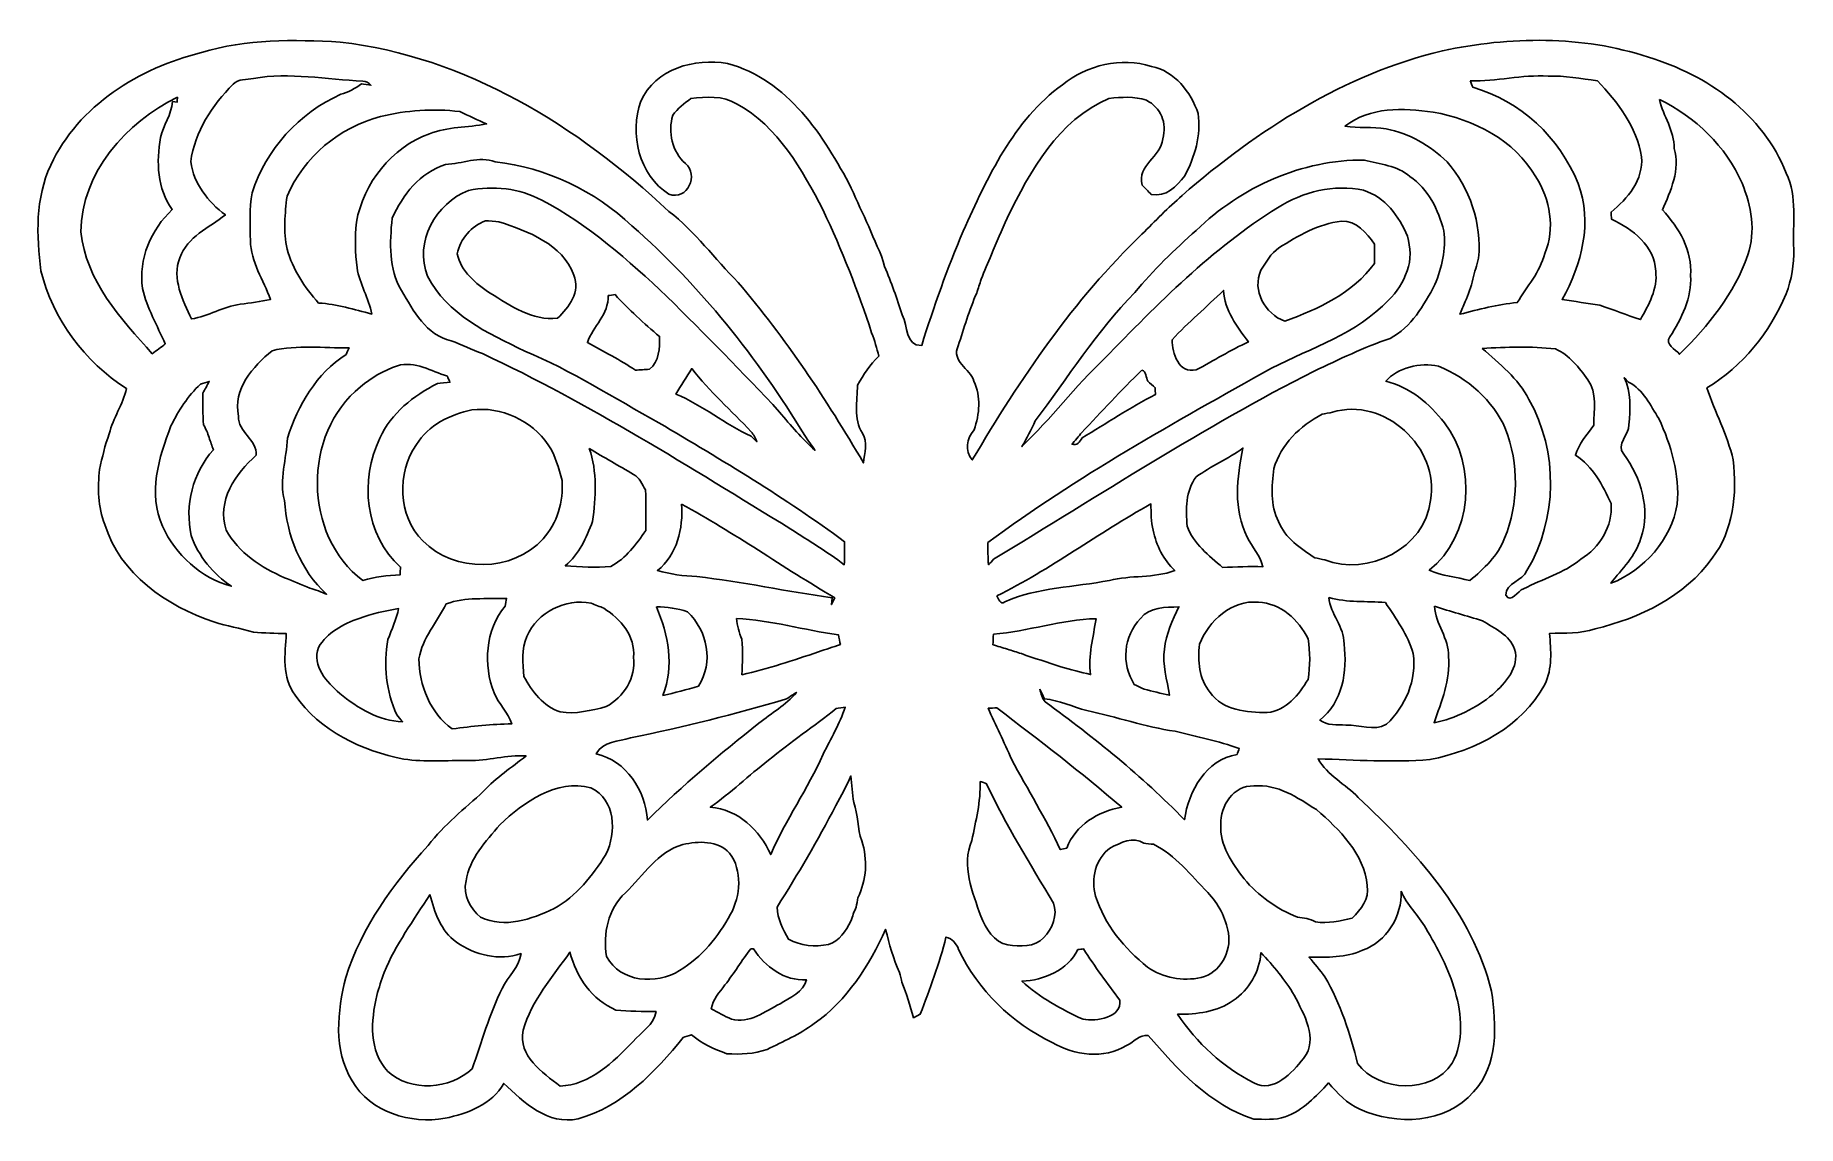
# Model space of a CAD drawing. Header units: centimetres. Extents: x -7.1 to 7.1, y -4.4 to 4.3.
import ezdxf

# ---------------------------------------------------------------- set-up
doc = ezdxf.new("R2010")
doc.units = ezdxf.units.CM
doc.header["$MEASUREMENT"] = 0
doc.layers.add('Camada 1', color=7, linetype='Continuous')

msp = doc.modelspace()

# ---------------------------------------------------------------- linework, layer by layer
at = {"layer": 'Camada 1', "color": 154}
for points, knots in [([(-5.74533, 4.19135), (-5.3848, 4.30035), (-5.00274, 4.29648), (-4.6302, 4.27601), (-4.6302, 4.27601), (-3.61914, 4.15924), (-2.71673, 3.59867), (-1.9872, 2.91429), (-1.9872, 2.91429), (-1.77446, 2.75132), (-1.61783, 2.53259), (-1.43087, 2.34385), (-1.43087, 2.34385), (-1.04739, 1.89512), (-0.71895, 1.40194), (-0.42192, 0.89252), (-0.42192, 0.89252), (-0.41485, 0.97155), (-0.3824, 1.05867), (-0.42969, 1.13064), (-0.42969, 1.13064), (-0.50375, 1.2467), (-0.47271, 1.38923), (-0.46989, 1.51835), (-0.46989, 1.51835), (-0.42228, 1.6016), (-0.37076, 1.68416), (-0.29951, 1.74978), (-0.29951, 1.74978), (-0.31291, 1.81434), (-0.33338, 1.87713), (-0.35665, 1.93852), (-0.35665, 1.93852), (-0.46601, 2.27436), (-0.59477, 2.60419), (-0.74648, 2.92311), (-0.74648, 2.92311), (-0.91439, 3.25084), (-1.10808, 3.59657), (-1.44251, 3.7793), (-1.44251, 3.7793), (-1.55256, 3.84844), (-1.68733, 3.83292), (-1.81044, 3.82235), (-1.81044, 3.82235), (-1.8609, 3.78071), (-1.91735, 3.74261), (-1.95509, 3.68793), (-1.95509, 3.68793), (-1.99495, 3.55247), (-1.96249, 3.39478), (-1.85384, 3.29917), (-1.85384, 3.29917), (-1.7413, 3.20922), (-1.83832, 2.99755), (-1.98613, 3.05328), (-1.98613, 3.05328), (-2.23097, 3.20533), (-2.30046, 3.53976), (-2.21333, 3.80047), (-2.21333, 3.80047), (-2.09479, 4.0594), (-1.77906, 4.15008), (-1.51589, 4.1035), (-1.51589, 4.1035), (-1.03046, 3.9744), (-0.73942, 3.52036), (-0.52, 3.10232), (-0.52, 3.10232), (-0.47659, 2.9972), (-0.42474, 2.89594), (-0.37923, 2.79188), (-0.37923, 2.79188), (-0.33972, 2.68393), (-0.27834, 2.58409), (-0.25223, 2.4712), (-0.25223, 2.4712), (-0.1979, 2.34421), (-0.15309, 2.21333), (-0.11007, 2.08209), (-0.11007, 2.08209), (-0.06139, 1.99495), (-0.0889, 1.83303), (0.04585, 1.83656), (0.04585, 1.83656), (0.14323, 2.1477), (0.25259, 2.45533), (0.37923, 2.75624), (0.37923, 2.75624), (0.57467, 3.18735), (0.78351, 3.6463), (1.17756, 3.93312), (1.17756, 3.93312), (1.37442, 4.09081), (1.64923, 4.15748), (1.89264, 4.08023), (1.89264, 4.08023), (2.08033, 4.04213), (2.20944, 3.8749), (2.26871, 3.7017), (2.26871, 3.7017), (2.29481, 3.52672), (2.24189, 3.3535), (2.1611, 3.1997), (2.1611, 3.1997), (2.09303, 3.11608), (2.01224, 3.02506), (1.89194, 3.05152), (1.89194, 3.05152), (1.86725, 3.07622), (1.84255, 3.10091), (1.81821, 3.12561), (1.81821, 3.12561), (1.77482, 3.28753), (1.96956, 3.34963), (1.98437, 3.49849), (1.98437, 3.49849), (2.0207, 3.62196), (1.96849, 3.75143), (1.85242, 3.80753), (1.85242, 3.80753), (1.75541, 3.8414), (1.65206, 3.83292), (1.55187, 3.82269), (1.55187, 3.82269), (1.14582, 3.64842), (0.91651, 3.24061), (0.73342, 2.86066), (0.73342, 2.86066), (0.69003, 2.76331), (0.64487, 2.66629), (0.60607, 2.5668), (0.60607, 2.5668), (0.5775, 2.50119), (0.54997, 2.43521), (0.52387, 2.36855), (0.52387, 2.36855), (0.51223, 2.3315), (0.50024, 2.29481), (0.48823, 2.25812), (0.48823, 2.25812), (0.42721, 2.12054), (0.38734, 1.97484), (0.33937, 1.83268), (0.33937, 1.83268), (0.28256, 1.71167), (0.43285, 1.6524), (0.46637, 1.55081), (0.46637, 1.55081), (0.52492, 1.42309), (0.51011, 1.28729), (0.46777, 1.15746), (0.46777, 1.15746), (0.40815, 1.08795), (0.39051, 0.9913), (0.45295, 0.91651), (0.45295, 0.91651), (0.83784, 1.5688), (1.26753, 2.2052), (1.81715, 2.7312), (1.81715, 2.7312), (1.92229, 2.83774), (2.02812, 2.94428), (2.14066, 3.04305), (2.14066, 3.04305), (2.74567, 3.57046), (3.44452, 4.0153), (4.23192, 4.20582), (4.23192, 4.20582), (4.7759, 4.32082), (5.35586, 4.33034), (5.88822, 4.1543), (5.88822, 4.1543), (6.36198, 4.01284), (6.81143, 3.69639), (6.99593, 3.22262), (6.99593, 3.22262), (7.08942, 3.03213), (7.04744, 2.81481), (7.0566, 2.61055), (7.0566, 2.61055), (7.06261, 2.48742), (7.03826, 2.36607), (6.99628, 2.25071), (6.99628, 2.25071), (6.86505, 1.9438), (6.64703, 1.66863), (6.35952, 1.49506), (6.35952, 1.49506), (6.42267, 1.30033), (6.52463, 1.11865), (6.57014, 0.91651), (6.57014, 0.91651), (6.60364, 0.64523), (6.57224, 0.3496), (6.4015, 0.12629), (6.4015, 0.12629), (6.18031, -0.18167), (5.82048, -0.3556), (5.45994, -0.44097), (5.45994, -0.44097), (5.34212, -0.48153), (5.21652, -0.47659), (5.09376, -0.4773), (5.09376, -0.4773), (5.1047, -0.61524), (5.11844, -0.75988), (5.05566, -0.8883), (5.05566, -0.8883), (4.87257, -1.22907), (4.49896, -1.41993), (4.13173, -1.4926), (4.13173, -1.4926), (3.83258, -1.51448), (3.53236, -1.49613), (3.2332, -1.48554), (3.2332, -1.48554), (3.30588, -1.61924), (3.45193, -1.68909), (3.55635, -1.79599), (3.55635, -1.79599), (4.0146, -2.22956), (4.47392, -2.72274), (4.62667, -3.3535), (4.62667, -3.3535), (4.66794, -3.62549), (4.68347, -3.94757), (4.48274, -4.16418), (4.48274, -4.16418), (4.25944, -4.42136), (3.86221, -4.43547), (3.56834, -4.30176), (3.56834, -4.30176), (3.46499, -4.25696), (3.38878, -4.17442), (3.31645, -4.09187), (3.31645, -4.09187), (3.21592, -4.1991), (3.1108, -4.3127), (2.96898, -4.36386), (2.96898, -4.36386), (2.88783, -4.39313), (2.79964, -4.3815), (2.71568, -4.38326), (2.71568, -4.38326), (2.36114, -4.26861), (2.10467, -3.98215), (1.86725, -3.71052), (1.86725, -3.71052), (1.79599, -3.69851), (1.75083, -3.76378), (1.69262, -3.7913), (1.69262, -3.7913), (1.50953, -3.90136), (1.27423, -3.87103), (1.09607, -3.7659), (1.09607, -3.7659), (0.77045, -3.61102), (0.49776, -3.34539), (0.3429, -3.01871), (0.3429, -3.01871), (0.32456, -2.97074), (0.29316, -2.93158), (0.24129, -2.91923), (0.24129, -2.91923), (0.18873, -3.13055), (0.11148, -3.33621), (0.03422, -3.53942), (0.03422, -3.53942), (0.03422, -3.53942), (-0.01939, -3.56799), (-0.01939, -3.56799), (-0.01939, -3.56799), (-0.04726, -3.47132), (-0.07549, -3.37467), (-0.11289, -3.28153), (-0.11289, -3.28153), (-0.11747, -3.26214), (-0.127, -3.22333), (-0.13158, -3.20392), (-0.13158, -3.20392), (-0.18274, -3.09316), (-0.21483, -2.97497), (-0.24377, -2.85715), (-0.24377, -2.85715), (-0.37677, -3.14749), (-0.55279, -3.42793), (-0.81879, -3.61421), (-0.81879, -3.61421), (-0.9352, -3.69992), (-1.06749, -3.75954), (-1.19732, -3.82164), (-1.19732, -3.82164), (-1.30104, -3.85974), (-1.41145, -3.86186), (-1.52047, -3.85726), (-1.52047, -3.85726), (-1.62172, -3.81916), (-1.72191, -3.77472), (-1.80552, -3.70487), (-1.80552, -3.70487), (-1.82245, -3.71052), (-1.85596, -3.72109), (-1.87289, -3.72674), (-1.87289, -3.72674), (-2.09656, -4.00332), (-2.36255, -4.28271), (-2.71604, -4.38009), (-2.71604, -4.38009), (-2.96016, -4.43301), (-3.15241, -4.24744), (-3.31435, -4.09504), (-3.31435, -4.09504), (-3.40959, -4.26507), (-3.60574, -4.33704), (-3.786, -4.37585), (-3.786, -4.37585), (-4.06152, -4.42312), (-4.38643, -4.32859), (-4.53284, -4.07492), (-4.53284, -4.07492), (-4.68806, -3.82622), (-4.65067, -3.51437), (-4.5847, -3.24272), (-4.5847, -3.24272), (-4.45593, -2.83986), (-4.20334, -2.49166), (-3.92182, -2.18193), (-3.92182, -2.18193), (-3.79341, -2.01648), (-3.62937, -1.88665), (-3.47627, -1.7459), (-3.47627, -1.7459), (-3.37467, -1.63688), (-3.25013, -1.55504), (-3.13477, -1.46261), (-3.13477, -1.46261), (-3.2914, -1.45133), (-3.4424, -1.50459), (-3.59867, -1.49965), (-3.59867, -1.49965), (-3.77155, -1.49859), (-3.94545, -1.51236), (-4.11726, -1.48872), (-4.11726, -1.48872), (-4.45206, -1.42134), (-4.79495, -1.2633), (-4.99215, -0.9733), (-4.99215, -0.9733), (-5.1001, -0.83149), (-5.07293, -0.64416), (-5.0627, -0.47871), (-5.0627, -0.47871), (-5.1509, -0.47837), (-5.23909, -0.47554), (-5.32694, -0.46708), (-5.32694, -0.46708), (-5.43172, -0.43532), (-5.54073, -0.41945), (-5.64479, -0.38522), (-5.64479, -0.38522), (-6.02368, -0.25893), (-6.39974, -0.00141), (-6.5211, 0.39792), (-6.5211, 0.39792), (-6.57859, 0.53903), (-6.57859, 0.69215), (-6.56449, 0.84101), (-6.56449, 0.84101), (-6.54049, 0.93732), (-6.52251, 1.03504), (-6.48545, 1.12747), (-6.48545, 1.12747), (-6.45548, 1.25448), (-6.3754, 1.36243), (-6.34717, 1.49014), (-6.34717, 1.49014), (-6.68443, 1.70461), (-6.93914, 2.04857), (-7.03545, 2.43733), (-7.03545, 2.43733), (-7.07178, 2.72062), (-7.08096, 3.02153), (-6.95678, 3.28648), (-6.95678, 3.28648), (-6.73276, 3.76765), (-6.24487, 4.06576), (-5.74533, 4.19135)], [0, 0, 0, 0, 0.01020408, 0.01020408, 0.01020408, 0.01020408, 0.02040816, 0.02040816, 0.02040816, 0.02040816, 0.03061224, 0.03061224, 0.03061224, 0.03061224, 0.04081633, 0.04081633, 0.04081633, 0.04081633, 0.05102041, 0.05102041, 0.05102041, 0.05102041, 0.06122449, 0.06122449, 0.06122449, 0.06122449, 0.07142857, 0.07142857, 0.07142857, 0.07142857, 0.08163265, 0.08163265, 0.08163265, 0.08163265, 0.09183673, 0.09183673, 0.09183673, 0.09183673, 0.10204082, 0.10204082, 0.10204082, 0.10204082, 0.1122449, 0.1122449, 0.1122449, 0.1122449, 0.12244898, 0.12244898, 0.12244898, 0.12244898, 0.13265306, 0.13265306, 0.13265306, 0.13265306, 0.14285714, 0.14285714, 0.14285714, 0.14285714, 0.15306122, 0.15306122, 0.15306122, 0.15306122, 0.16326531, 0.16326531, 0.16326531, 0.16326531, 0.17346939, 0.17346939, 0.17346939, 0.17346939, 0.18367347, 0.18367347, 0.18367347, 0.18367347, 0.19387755, 0.19387755, 0.19387755, 0.19387755, 0.20408163, 0.20408163, 0.20408163, 0.20408163, 0.21428571, 0.21428571, 0.21428571, 0.21428571, 0.2244898, 0.2244898, 0.2244898, 0.2244898, 0.23469388, 0.23469388, 0.23469388, 0.23469388, 0.24489796, 0.24489796, 0.24489796, 0.24489796, 0.25510204, 0.25510204, 0.25510204, 0.25510204, 0.26530612, 0.26530612, 0.26530612, 0.26530612, 0.2755102, 0.2755102, 0.2755102, 0.2755102, 0.28571429, 0.28571429, 0.28571429, 0.28571429, 0.29591837, 0.29591837, 0.29591837, 0.29591837, 0.30612245, 0.30612245, 0.30612245, 0.30612245, 0.31632653, 0.31632653, 0.31632653, 0.31632653, 0.32653061, 0.32653061, 0.32653061, 0.32653061, 0.33673469, 0.33673469, 0.33673469, 0.33673469, 0.34693878, 0.34693878, 0.34693878, 0.34693878, 0.35714286, 0.35714286, 0.35714286, 0.35714286, 0.36734694, 0.36734694, 0.36734694, 0.36734694, 0.37755102, 0.37755102, 0.37755102, 0.37755102, 0.3877551, 0.3877551, 0.3877551, 0.3877551, 0.39795918, 0.39795918, 0.39795918, 0.39795918, 0.40816327, 0.40816327, 0.40816327, 0.40816327, 0.41836735, 0.41836735, 0.41836735, 0.41836735, 0.42857143, 0.42857143, 0.42857143, 0.42857143, 0.43877551, 0.43877551, 0.43877551, 0.43877551, 0.44897959, 0.44897959, 0.44897959, 0.44897959, 0.45918367, 0.45918367, 0.45918367, 0.45918367, 0.46938776, 0.46938776, 0.46938776, 0.46938776, 0.47959184, 0.47959184, 0.47959184, 0.47959184, 0.48979592, 0.48979592, 0.48979592, 0.48979592, 0.5, 0.5, 0.5, 0.5, 0.51020408, 0.51020408, 0.51020408, 0.51020408, 0.52040816, 0.52040816, 0.52040816, 0.52040816, 0.53061224, 0.53061224, 0.53061224, 0.53061224, 0.54081633, 0.54081633, 0.54081633, 0.54081633, 0.55102041, 0.55102041, 0.55102041, 0.55102041, 0.56122449, 0.56122449, 0.56122449, 0.56122449, 0.57142857, 0.57142857, 0.57142857, 0.57142857, 0.58163265, 0.58163265, 0.58163265, 0.58163265, 0.59183673, 0.59183673, 0.59183673, 0.59183673, 0.60204082, 0.60204082, 0.60204082, 0.60204082, 0.6122449, 0.6122449, 0.6122449, 0.6122449, 0.62244898, 0.62244898, 0.62244898, 0.62244898, 0.63265306, 0.63265306, 0.63265306, 0.63265306, 0.64285714, 0.64285714, 0.64285714, 0.64285714, 0.65306122, 0.65306122, 0.65306122, 0.65306122, 0.66326531, 0.66326531, 0.66326531, 0.66326531, 0.67346939, 0.67346939, 0.67346939, 0.67346939, 0.68367347, 0.68367347, 0.68367347, 0.68367347, 0.69387755, 0.69387755, 0.69387755, 0.69387755, 0.70408163, 0.70408163, 0.70408163, 0.70408163, 0.71428571, 0.71428571, 0.71428571, 0.71428571, 0.7244898, 0.7244898, 0.7244898, 0.7244898, 0.73469388, 0.73469388, 0.73469388, 0.73469388, 0.74489796, 0.74489796, 0.74489796, 0.74489796, 0.75510204, 0.75510204, 0.75510204, 0.75510204, 0.76530612, 0.76530612, 0.76530612, 0.76530612, 0.7755102, 0.7755102, 0.7755102, 0.7755102, 0.78571429, 0.78571429, 0.78571429, 0.78571429, 0.79591837, 0.79591837, 0.79591837, 0.79591837, 0.80612245, 0.80612245, 0.80612245, 0.80612245, 0.81632653, 0.81632653, 0.81632653, 0.81632653, 0.82653061, 0.82653061, 0.82653061, 0.82653061, 0.83673469, 0.83673469, 0.83673469, 0.83673469, 0.84693878, 0.84693878, 0.84693878, 0.84693878, 0.85714286, 0.85714286, 0.85714286, 0.85714286, 0.86734694, 0.86734694, 0.86734694, 0.86734694, 0.87755102, 0.87755102, 0.87755102, 0.87755102, 0.8877551, 0.8877551, 0.8877551, 0.8877551, 0.89795918, 0.89795918, 0.89795918, 0.89795918, 0.90816327, 0.90816327, 0.90816327, 0.90816327, 0.91836735, 0.91836735, 0.91836735, 0.91836735, 0.92857143, 0.92857143, 0.92857143, 0.92857143, 0.93877551, 0.93877551, 0.93877551, 0.93877551, 0.94897959, 0.94897959, 0.94897959, 0.94897959, 0.95918367, 0.95918367, 0.95918367, 0.95918367, 0.96938776, 0.96938776, 0.96938776, 0.96938776, 0.97959184, 0.97959184, 0.97959184, 0.97959184, 1, 1, 1, 1]), ([(-5.32729, 3.98356), (-5.32729, 3.98356), (-5.32729, 3.98356), (-5.32729, 3.98356), (-5.32729, 3.98356), (-5.38127, 3.96945), (-5.44936, 3.98322), (-5.48886, 3.93593), (-5.48886, 3.93593), (-5.66173, 3.76907), (-5.79578, 3.55494), (-5.8314, 3.31435), (-5.8314, 3.31435), (-5.80602, 3.13513), (-5.69207, 2.99295), (-5.55237, 2.88571), (-5.55237, 2.88571), (-5.6843, 2.78448), (-5.85823, 2.71073), (-5.91855, 2.54212), (-5.91855, 2.54212), (-5.98452, 2.37172), (-5.89492, 2.20239), (-5.82507, 2.04998), (-5.82507, 2.04998), (-5.68924, 2.07151), (-5.56965, 2.15053), (-5.43277, 2.16782), (-5.43277, 2.16782), (-5.35094, 2.17735), (-5.27015, 2.19109), (-5.18936, 2.20698), (-5.18936, 2.20698), (-5.24791, 2.3622), (-5.34704, 2.50859), (-5.35094, 2.67899), (-5.35094, 2.67899), (-5.35305, 2.8067), (-5.3601, 2.93616), (-5.33717, 3.06246), (-5.33717, 3.06246), (-5.22781, 3.41417), (-4.95899, 3.70451), (-4.62492, 3.8555), (-4.62492, 3.8555), (-4.56388, 3.87208), (-4.50814, 3.90207), (-4.45805, 3.94017), (-4.45805, 3.94017), (-4.439, 3.937), (-4.40124, 3.931), (-4.38255, 3.92782), (-4.38255, 3.92782), (-4.39914, 3.94899), (-4.42066, 3.95993), (-4.44712, 3.96098), (-4.44712, 3.96098), (-4.73991, 3.9751), (-5.03449, 4.03436), (-5.32729, 3.98356)], [0, 0, 0, 0, 0.0625, 0.0625, 0.0625, 0.0625, 0.125, 0.125, 0.125, 0.125, 0.1875, 0.1875, 0.1875, 0.1875, 0.25, 0.25, 0.25, 0.25, 0.3125, 0.3125, 0.3125, 0.3125, 0.375, 0.375, 0.375, 0.375, 0.4375, 0.4375, 0.4375, 0.4375, 0.5, 0.5, 0.5, 0.5, 0.5625, 0.5625, 0.5625, 0.5625, 0.625, 0.625, 0.625, 0.625, 0.6875, 0.6875, 0.6875, 0.6875, 0.75, 0.75, 0.75, 0.75, 0.8125, 0.8125, 0.8125, 0.8125, 0.875, 0.875, 0.875, 0.875, 1, 1, 1, 1]), ([(4.45698, 3.9638), (4.45698, 3.9638), (4.45698, 3.9638), (4.45698, 3.9638), (4.45698, 3.9638), (4.46158, 3.95076), (4.47145, 3.92499), (4.47604, 3.91195), (4.47604, 3.91195), (4.8581, 3.80364), (5.17771, 3.50801), (5.3227, 3.13901), (5.3227, 3.13901), (5.44194, 2.82716), (5.35305, 2.48742), (5.19499, 2.20698), (5.19499, 2.20698), (5.2966, 2.19251), (5.3975, 2.17382), (5.49945, 2.16041), (5.49945, 2.16041), (5.6074, 2.12124), (5.71534, 2.08244), (5.824, 2.04435), (5.824, 2.04435), (5.89068, 2.16358), (5.9644, 2.29129), (5.94747, 2.43416), (5.94747, 2.43416), (5.94042, 2.63701), (5.75875, 2.77247), (5.59152, 2.85291), (5.59152, 2.85291), (5.59082, 2.86702), (5.5887, 2.89524), (5.58799, 2.90936), (5.58799, 2.90936), (5.7224, 3.01519), (5.85011, 3.17005), (5.83318, 3.35209), (5.83318, 3.35209), (5.79578, 3.59268), (5.64161, 3.7927), (5.47863, 3.96451), (5.47863, 3.96451), (5.34634, 3.97968), (5.21545, 4.01002), (5.08175, 4.0012), (5.08175, 4.0012), (4.87186, 4.01567), (4.66653, 3.95746), (4.45698, 3.9638)], [0, 0, 0, 0, 0.07142857, 0.07142857, 0.07142857, 0.07142857, 0.14285714, 0.14285714, 0.14285714, 0.14285714, 0.21428571, 0.21428571, 0.21428571, 0.21428571, 0.28571429, 0.28571429, 0.28571429, 0.28571429, 0.35714286, 0.35714286, 0.35714286, 0.35714286, 0.42857143, 0.42857143, 0.42857143, 0.42857143, 0.5, 0.5, 0.5, 0.5, 0.57142857, 0.57142857, 0.57142857, 0.57142857, 0.64285714, 0.64285714, 0.64285714, 0.64285714, 0.71428571, 0.71428571, 0.71428571, 0.71428571, 0.78571429, 0.78571429, 0.78571429, 0.78571429, 0.85714286, 0.85714286, 0.85714286, 0.85714286, 1, 1, 1, 1]), ([(-6.71512, 2.75061), (-6.71512, 2.75061), (-6.71512, 2.75061), (-6.71512, 2.75061), (-6.71512, 2.75061), (-6.67208, 2.35725), (-6.39514, 2.05034), (-6.13974, 1.77024), (-6.13974, 1.77024), (-6.10481, 1.7967), (-6.07024, 1.82279), (-6.03532, 1.84855), (-6.03532, 1.84855), (-6.09952, 1.99672), (-6.18384, 2.13535), (-6.21841, 2.29551), (-6.21841, 2.29551), (-6.25193, 2.53083), (-6.15102, 2.76965), (-5.97958, 2.92981), (-5.97958, 2.92981), (-6.10164, 3.09633), (-6.10729, 3.31257), (-6.07447, 3.50872), (-6.07447, 3.50872), (-6.05048, 3.60785), (-5.98628, 3.69359), (-5.97675, 3.79659), (-5.97675, 3.79659), (-5.97675, 3.79659), (-5.94077, 3.7913), (-5.94077, 3.7913), (-5.94077, 3.7913), (-5.94006, 3.80188), (-5.93865, 3.82235), (-5.93794, 3.83258), (-5.93794, 3.83258), (-6.35141, 3.63149), (-6.70736, 3.22862), (-6.71512, 2.75061)], [0, 0, 0, 0, 0.09090909, 0.09090909, 0.09090909, 0.09090909, 0.18181818, 0.18181818, 0.18181818, 0.18181818, 0.27272727, 0.27272727, 0.27272727, 0.27272727, 0.36363636, 0.36363636, 0.36363636, 0.36363636, 0.45454545, 0.45454545, 0.45454545, 0.45454545, 0.54545455, 0.54545455, 0.54545455, 0.54545455, 0.63636364, 0.63636364, 0.63636364, 0.63636364, 0.72727273, 0.72727273, 0.72727273, 0.72727273, 0.81818182, 0.81818182, 0.81818182, 0.81818182, 1, 1, 1, 1]), ([(-4.30459, 3.67629), (-4.30459, 3.67629), (-4.30459, 3.67629), (-4.30459, 3.67629), (-4.30459, 3.67629), (-4.63797, 3.59092), (-4.91912, 3.3528), (-5.0567, 3.03742), (-5.0567, 3.03742), (-5.07293, 2.8963), (-5.0874, 2.75166), (-5.056, 2.61126), (-5.056, 2.61126), (-5.0112, 2.44722), (-4.91489, 2.30292), (-4.80272, 2.17735), (-4.80272, 2.17735), (-4.65666, 2.16958), (-4.5159, 2.12583), (-4.37515, 2.08915), (-4.37515, 2.08915), (-4.39949, 2.21755), (-4.47321, 2.33009), (-4.49333, 2.45957), (-4.49333, 2.45957), (-4.51131, 2.58092), (-4.50956, 2.70474), (-4.49896, 2.8268), (-4.49896, 2.8268), (-4.44112, 3.14289), (-4.21674, 3.429), (-3.91159, 3.53905), (-3.91159, 3.53905), (-3.76519, 3.59587), (-3.60503, 3.58739), (-3.45263, 3.61809), (-3.45263, 3.61809), (-3.52531, 3.64983), (-3.59728, 3.68265), (-3.66818, 3.71722), (-3.66818, 3.71722), (-3.88196, 3.74156), (-4.09645, 3.72886), (-4.30459, 3.67629)], [0, 0, 0, 0, 0.08333333, 0.08333333, 0.08333333, 0.08333333, 0.16666667, 0.16666667, 0.16666667, 0.16666667, 0.25, 0.25, 0.25, 0.25, 0.33333333, 0.33333333, 0.33333333, 0.33333333, 0.41666667, 0.41666667, 0.41666667, 0.41666667, 0.5, 0.5, 0.5, 0.5, 0.58333333, 0.58333333, 0.58333333, 0.58333333, 0.66666667, 0.66666667, 0.66666667, 0.66666667, 0.75, 0.75, 0.75, 0.75, 0.83333333, 0.83333333, 0.83333333, 0.83333333, 1, 1, 1, 1]), ([(3.44874, 3.59938), (3.44874, 3.59938), (3.44874, 3.59938), (3.44874, 3.59938), (3.44874, 3.59938), (3.55811, 3.58422), (3.66959, 3.59375), (3.7793, 3.57928), (3.7793, 3.57928), (3.9638, 3.53976), (4.13666, 3.44664), (4.26966, 3.31257), (4.26966, 3.31257), (4.45452, 3.10303), (4.54871, 2.81798), (4.52366, 2.53894), (4.52366, 2.53894), (4.50744, 2.4825), (4.49262, 2.42569), (4.4764, 2.36926), (4.4764, 2.36926), (4.46369, 2.30681), (4.44287, 2.24649), (4.41501, 2.18934), (4.41501, 2.18934), (4.40019, 2.15547), (4.38608, 2.1216), (4.37268, 2.08738), (4.37268, 2.08738), (4.52472, 2.12548), (4.67642, 2.16958), (4.83376, 2.18086), (4.83376, 2.18086), (4.91277, 2.30964), (5.01614, 2.42605), (5.05529, 2.57562), (5.05529, 2.57562), (5.14103, 2.77741), (5.09905, 3.0113), (4.98298, 3.19193), (4.98298, 3.19193), (4.81436, 3.48967), (4.4831, 3.653), (4.15748, 3.71333), (4.15748, 3.71333), (3.91724, 3.74332), (3.65019, 3.75849), (3.44874, 3.59938)], [0, 0, 0, 0, 0.07692308, 0.07692308, 0.07692308, 0.07692308, 0.15384615, 0.15384615, 0.15384615, 0.15384615, 0.23076923, 0.23076923, 0.23076923, 0.23076923, 0.30769231, 0.30769231, 0.30769231, 0.30769231, 0.38461538, 0.38461538, 0.38461538, 0.38461538, 0.46153846, 0.46153846, 0.46153846, 0.46153846, 0.53846154, 0.53846154, 0.53846154, 0.53846154, 0.61538462, 0.61538462, 0.61538462, 0.61538462, 0.69230769, 0.69230769, 0.69230769, 0.69230769, 0.76923077, 0.76923077, 0.76923077, 0.76923077, 0.84615385, 0.84615385, 0.84615385, 0.84615385, 1, 1, 1, 1]), ([(5.97675, 3.81353), (5.97675, 3.81353), (5.97675, 3.81353), (5.97675, 3.81353), (5.97675, 3.81353), (6.0092, 3.67982), (6.09706, 3.56305), (6.09669, 3.42053), (6.09669, 3.42053), (6.14574, 3.25225), (6.06848, 3.07833), (6.00075, 2.92593), (6.00075, 2.92593), (6.1355, 2.78589), (6.24134, 2.59891), (6.22828, 2.39888), (6.22828, 2.39888), (6.23675, 2.22037), (6.15702, 2.0521), (6.06178, 1.90605), (6.06178, 1.90605), (6.0152, 1.84572), (6.1087, 1.80728), (6.13798, 1.76671), (6.13798, 1.76671), (6.37117, 1.99178), (6.58142, 2.25424), (6.68796, 2.56399), (6.68796, 2.56399), (6.75323, 2.75412), (6.71617, 2.95909), (6.64174, 3.14042), (6.64174, 3.14042), (6.51228, 3.43746), (6.26638, 3.67383), (5.97675, 3.81353)], [0, 0, 0, 0, 0.1, 0.1, 0.1, 0.1, 0.2, 0.2, 0.2, 0.2, 0.3, 0.3, 0.3, 0.3, 0.4, 0.4, 0.4, 0.4, 0.5, 0.5, 0.5, 0.5, 0.6, 0.6, 0.6, 0.6, 0.7, 0.7, 0.7, 0.7, 0.8, 0.8, 0.8, 0.8, 1, 1, 1, 1]), ([(-3.78213, 3.2914), (-3.78213, 3.2914), (-3.78213, 3.2914), (-3.78213, 3.2914), (-3.78213, 3.2914), (-3.98709, 3.22579), (-4.12715, 3.0494), (-4.21145, 2.85925), (-4.21145, 2.85925), (-4.23087, 2.66276), (-4.24144, 2.45356), (-4.13561, 2.27753), (-4.13561, 2.27753), (-4.04071, 2.11561), (-3.937, 1.91876), (-3.73732, 1.87501), (-3.73732, 1.87501), (-3.65337, 1.84043), (-3.57011, 1.80481), (-3.4858, 1.77129), (-3.4858, 1.77129), (-2.6222, 1.36913), (-1.81785, 0.85583), (-1.00612, 0.36054), (-1.00612, 0.36054), (-0.86254, 0.26599), (-0.71296, 0.17955), (-0.57643, 0.07372), (-0.57643, 0.07372), (-0.57467, 0.13582), (-0.57396, 0.19755), (-0.57431, 0.25929), (-0.57431, 0.25929), (-1.04985, 0.61136), (-1.55892, 0.91475), (-2.06798, 1.21532), (-2.06798, 1.21532), (-2.42464, 1.41181), (-2.76859, 1.63617), (-3.14607, 1.7921), (-3.14607, 1.7921), (-3.44204, 1.93321), (-3.77155, 2.08704), (-3.92677, 2.3943), (-3.92677, 2.3943), (-4.03825, 2.66417), (-3.85867, 2.98202), (-3.59762, 3.08327), (-3.59762, 3.08327), (-3.40006, 3.12313), (-3.18735, 3.10127), (-3.00884, 3.00389), (-3.00884, 3.00389), (-2.63102, 2.80775), (-2.31174, 2.51953), (-2.00235, 2.23097), (-2.00235, 2.23097), (-1.69686, 1.92475), (-1.38994, 1.61995), (-1.09677, 1.30174), (-1.09677, 1.30174), (-1.00824, 1.19379), (-0.91617, 1.08832), (-0.81244, 0.99413), (-0.81244, 0.99413), (-0.83925, 1.03399), (-0.86676, 1.0735), (-0.89429, 1.1123), (-0.89429, 1.1123), (-1.2707, 1.73777), (-1.73496, 2.31527), (-2.28318, 2.79893), (-2.28318, 2.79893), (-2.58234, 3.0801), (-2.9739, 3.26672), (-3.38242, 3.31294), (-3.38242, 3.31294), (-3.51401, 3.36267), (-3.64912, 3.296), (-3.78213, 3.2914)], [0, 0, 0, 0, 0.04761905, 0.04761905, 0.04761905, 0.04761905, 0.0952381, 0.0952381, 0.0952381, 0.0952381, 0.14285714, 0.14285714, 0.14285714, 0.14285714, 0.19047619, 0.19047619, 0.19047619, 0.19047619, 0.23809524, 0.23809524, 0.23809524, 0.23809524, 0.28571429, 0.28571429, 0.28571429, 0.28571429, 0.33333333, 0.33333333, 0.33333333, 0.33333333, 0.38095238, 0.38095238, 0.38095238, 0.38095238, 0.42857143, 0.42857143, 0.42857143, 0.42857143, 0.47619048, 0.47619048, 0.47619048, 0.47619048, 0.52380952, 0.52380952, 0.52380952, 0.52380952, 0.57142857, 0.57142857, 0.57142857, 0.57142857, 0.61904762, 0.61904762, 0.61904762, 0.61904762, 0.66666667, 0.66666667, 0.66666667, 0.66666667, 0.71428571, 0.71428571, 0.71428571, 0.71428571, 0.76190476, 0.76190476, 0.76190476, 0.76190476, 0.80952381, 0.80952381, 0.80952381, 0.80952381, 0.85714286, 0.85714286, 0.85714286, 0.85714286, 0.9047619, 0.9047619, 0.9047619, 0.9047619, 1, 1, 1, 1]), ([(2.2539, 2.76189), (2.2539, 2.76189), (2.2539, 2.76189), (2.2539, 2.76189), (2.2539, 2.76189), (2.0768, 2.60772), (1.90923, 2.44264), (1.75894, 2.26201), (1.75894, 2.26201), (1.45308, 1.9498), (1.22096, 1.57621), (0.95815, 1.22977), (0.95815, 1.22977), (0.92886, 1.15817), (0.89076, 1.09078), (0.8516, 1.0241), (0.8516, 1.0241), (1.08479, 1.24919), (1.28057, 1.50812), (1.51553, 1.73143), (1.51553, 1.73143), (1.94486, 2.17134), (2.37983, 2.61832), (2.90688, 2.94323), (2.90688, 2.94323), (3.1115, 3.07269), (3.35879, 3.13619), (3.59903, 3.08434), (3.59903, 3.08434), (3.77155, 3.02965), (3.88479, 2.87513), (3.95216, 2.71463), (3.95216, 2.71463), (3.97474, 2.62325), (3.98463, 2.52623), (3.94899, 2.43628), (3.94899, 2.43628), (3.91759, 2.34702), (3.86749, 2.26554), (3.79835, 2.20062), (3.79835, 2.20062), (3.54471, 1.9297), (3.17994, 1.81963), (2.85891, 1.65452), (2.85891, 1.65452), (2.07997, 1.21813), (1.2954, 0.78422), (0.57679, 0.25188), (0.57679, 0.25188), (0.5775, 0.19227), (0.57962, 0.13299), (0.58242, 0.07338), (0.58242, 0.07338), (0.59265, 0.08466), (0.61382, 0.10724), (0.62406, 0.11852), (0.62406, 0.11852), (1.47672, 0.63253), (2.31174, 1.18039), (3.20145, 1.63054), (3.20145, 1.63054), (3.40254, 1.72332), (3.60115, 1.8235), (3.81175, 1.89264), (3.81175, 1.89264), (3.98285, 1.98472), (4.08374, 2.15971), (4.1723, 2.3255), (4.1723, 2.3255), (4.22697, 2.46308), (4.26332, 2.6095), (4.2439, 2.75872), (4.2439, 2.75872), (4.20122, 2.9284), (4.11902, 3.09386), (3.97157, 3.19546), (3.97157, 3.19546), (3.86961, 3.28541), (3.72957, 3.2907), (3.60539, 3.32739), (3.60539, 3.32739), (3.10479, 3.33199), (2.6109, 3.10938), (2.2539, 2.76189)], [0, 0, 0, 0, 0.04545455, 0.04545455, 0.04545455, 0.04545455, 0.09090909, 0.09090909, 0.09090909, 0.09090909, 0.13636364, 0.13636364, 0.13636364, 0.13636364, 0.18181818, 0.18181818, 0.18181818, 0.18181818, 0.22727273, 0.22727273, 0.22727273, 0.22727273, 0.27272727, 0.27272727, 0.27272727, 0.27272727, 0.31818182, 0.31818182, 0.31818182, 0.31818182, 0.36363636, 0.36363636, 0.36363636, 0.36363636, 0.40909091, 0.40909091, 0.40909091, 0.40909091, 0.45454545, 0.45454545, 0.45454545, 0.45454545, 0.5, 0.5, 0.5, 0.5, 0.54545455, 0.54545455, 0.54545455, 0.54545455, 0.59090909, 0.59090909, 0.59090909, 0.59090909, 0.63636364, 0.63636364, 0.63636364, 0.63636364, 0.68181818, 0.68181818, 0.68181818, 0.68181818, 0.72727273, 0.72727273, 0.72727273, 0.72727273, 0.77272727, 0.77272727, 0.77272727, 0.77272727, 0.81818182, 0.81818182, 0.81818182, 0.81818182, 0.86363636, 0.86363636, 0.86363636, 0.86363636, 0.90909091, 0.90909091, 0.90909091, 0.90909091, 1, 1, 1, 1]), ([(-3.68757, 2.57315), (-3.68757, 2.57315), (-3.68757, 2.57315), (-3.68757, 2.57315), (-3.68757, 2.57315), (-3.65936, 2.43275), (-3.53764, 2.33257), (-3.42265, 2.25743), (-3.42265, 2.25743), (-3.25825, 2.15652), (-3.08575, 2.03129), (-2.88149, 2.05668), (-2.88149, 2.05668), (-2.7894, 2.14417), (-2.69628, 2.26835), (-2.75132, 2.40171), (-2.75132, 2.40171), (-2.84056, 2.65324), (-3.12137, 2.75378), (-3.35314, 2.83104), (-3.35314, 2.83104), (-3.37996, 2.83316), (-3.43358, 2.83774), (-3.46039, 2.83986), (-3.46039, 2.83986), (-3.57399, 2.79471), (-3.66642, 2.69487), (-3.68757, 2.57315)], [0, 0, 0, 0, 0.125, 0.125, 0.125, 0.125, 0.25, 0.25, 0.25, 0.25, 0.375, 0.375, 0.375, 0.375, 0.5, 0.5, 0.5, 0.5, 0.625, 0.625, 0.625, 0.625, 0.75, 0.75, 0.75, 0.75, 1, 1, 1, 1]), ([(2.91818, 2.62042), (2.91818, 2.62042), (2.91818, 2.62042), (2.91818, 2.62042), (2.91818, 2.62042), (2.85184, 2.57774), (2.81481, 2.50577), (2.77247, 2.44193), (2.77247, 2.44193), (2.70087, 2.27858), (2.80492, 2.09196), (2.96509, 2.032), (2.96509, 2.032), (3.23427, 2.12865), (3.51472, 2.25777), (3.68618, 2.49695), (3.68618, 2.49695), (3.68582, 2.54881), (3.68582, 2.60068), (3.68582, 2.65219), (3.68582, 2.65219), (3.62196, 2.73967), (3.54188, 2.8448), (3.42089, 2.83632), (3.42089, 2.83632), (3.23639, 2.81481), (3.07128, 2.71992), (2.91818, 2.62042)], [0, 0, 0, 0, 0.125, 0.125, 0.125, 0.125, 0.25, 0.25, 0.25, 0.25, 0.375, 0.375, 0.375, 0.375, 0.5, 0.5, 0.5, 0.5, 0.625, 0.625, 0.625, 0.625, 0.75, 0.75, 0.75, 0.75, 1, 1, 1, 1]), ([(2.06021, 1.88241), (2.06021, 1.88241), (2.06021, 1.88241), (2.06021, 1.88241), (2.06021, 1.88241), (2.05846, 1.77482), (2.11454, 1.60655), (2.25283, 1.64146), (2.25283, 1.64146), (2.39465, 1.71272), (2.52764, 1.80092), (2.67299, 1.86584), (2.67299, 1.86584), (2.5788, 1.98754), (2.48143, 2.11912), (2.47332, 2.27929), (2.47332, 2.27929), (2.3368, 2.14595), (2.18897, 2.02423), (2.06021, 1.88241)], [0, 0, 0, 0, 0.16666667, 0.16666667, 0.16666667, 0.16666667, 0.33333333, 0.33333333, 0.33333333, 0.33333333, 0.5, 0.5, 0.5, 0.5, 0.66666667, 0.66666667, 0.66666667, 0.66666667, 1, 1, 1, 1]), ([(-2.47543, 2.23801), (-2.47543, 2.23801), (-2.47543, 2.23801), (-2.47543, 2.23801), (-2.47543, 2.23801), (-2.46803, 2.08704), (-2.5982, 1.99143), (-2.64125, 1.86055), (-2.64125, 1.86055), (-2.51283, 1.78576), (-2.37842, 1.72191), (-2.25565, 1.63759), (-2.25565, 1.63759), (-2.21826, 1.64041), (-2.18122, 1.64287), (-2.14347, 1.64535), (-2.14347, 1.64535), (-2.0634, 1.71097), (-2.06058, 1.81363), (-2.06162, 1.90887), (-2.06162, 1.90887), (-2.18756, 2.01365), (-2.30823, 2.12514), (-2.41935, 2.24542), (-2.41935, 2.24542), (-2.43346, 2.24367), (-2.46167, 2.23979), (-2.47543, 2.23801)], [0, 0, 0, 0, 0.125, 0.125, 0.125, 0.125, 0.25, 0.25, 0.25, 0.25, 0.375, 0.375, 0.375, 0.375, 0.5, 0.5, 0.5, 0.5, 0.625, 0.625, 0.625, 0.625, 0.75, 0.75, 0.75, 0.75, 1, 1, 1, 1]), ([(-5.17596, 1.79492), (-5.17596, 1.79492), (-5.17596, 1.79492), (-5.17596, 1.79492), (-5.17596, 1.79492), (-5.33118, 1.66652), (-5.49275, 1.4866), (-5.44724, 1.26824), (-5.44724, 1.26824), (-5.45394, 1.14053), (-5.29483, 1.07772), (-5.30365, 0.95496), (-5.30365, 0.95496), (-5.47299, 0.80892), (-5.62256, 0.58561), (-5.54637, 0.35243), (-5.54637, 0.35243), (-5.44617, 0.17144), (-5.26345, 0.05186), (-5.07824, -0.02998), (-5.07824, -0.02998), (-5.00909, -0.05644), (-4.94135, -0.08643), (-4.87291, -0.11499), (-4.87291, -0.11499), (-4.82706, -0.12734), (-4.78189, -0.14357), (-4.7385, -0.16298), (-4.7385, -0.16298), (-4.94911, 0.02716), (-5.05848, 0.31184), (-5.07753, 0.59124), (-5.07753, 0.59124), (-5.12092, 0.75847), (-5.06095, 0.92533), (-5.05213, 1.0929), (-5.05213, 1.0929), (-4.96922, 1.35784), (-4.81929, 1.61113), (-4.58152, 1.76459), (-4.58152, 1.76459), (-4.57588, 1.77799), (-4.56388, 1.80445), (-4.55789, 1.81785), (-4.55789, 1.81785), (-4.76355, 1.81397), (-4.97382, 1.84467), (-5.17596, 1.79492)], [0, 0, 0, 0, 0.07692308, 0.07692308, 0.07692308, 0.07692308, 0.15384615, 0.15384615, 0.15384615, 0.15384615, 0.23076923, 0.23076923, 0.23076923, 0.23076923, 0.30769231, 0.30769231, 0.30769231, 0.30769231, 0.38461538, 0.38461538, 0.38461538, 0.38461538, 0.46153846, 0.46153846, 0.46153846, 0.46153846, 0.53846154, 0.53846154, 0.53846154, 0.53846154, 0.61538462, 0.61538462, 0.61538462, 0.61538462, 0.69230769, 0.69230769, 0.69230769, 0.69230769, 0.76923077, 0.76923077, 0.76923077, 0.76923077, 0.84615385, 0.84615385, 0.84615385, 0.84615385, 1, 1, 1, 1]), ([(-4.16947, 1.67393), (-4.16947, 1.67393), (-4.16947, 1.67393), (-4.16947, 1.67393), (-4.16947, 1.67393), (-4.27813, 1.63688), (-4.37938, 1.57797), (-4.46722, 1.50354), (-4.46722, 1.50354), (-4.93323, 1.1303), (-4.92972, 0.30621), (-4.44675, -0.0515), (-4.44675, -0.0515), (-4.34939, -0.0247), (-4.24885, -0.00987), (-4.14796, -0.00706), (-4.14796, -0.00706), (-4.14689, 0.00881), (-4.14513, 0.04022), (-4.14408, 0.05574), (-4.14408, 0.05574), (-4.43018, 0.30868), (-4.47462, 0.75988), (-4.30954, 1.09149), (-4.30954, 1.09149), (-4.22134, 1.29363), (-4.03895, 1.43298), (-3.84774, 1.5307), (-3.84774, 1.5307), (-3.82235, 1.53317), (-3.77225, 1.53846), (-3.74721, 1.54094), (-3.74721, 1.54094), (-3.75214, 1.55327), (-3.76237, 1.57726), (-3.76731, 1.58925), (-3.76731, 1.58925), (-3.89748, 1.63054), (-4.02802, 1.71379), (-4.16947, 1.67393)], [0, 0, 0, 0, 0.09090909, 0.09090909, 0.09090909, 0.09090909, 0.18181818, 0.18181818, 0.18181818, 0.18181818, 0.27272727, 0.27272727, 0.27272727, 0.27272727, 0.36363636, 0.36363636, 0.36363636, 0.36363636, 0.45454545, 0.45454545, 0.45454545, 0.45454545, 0.54545455, 0.54545455, 0.54545455, 0.54545455, 0.63636364, 0.63636364, 0.63636364, 0.63636364, 0.72727273, 0.72727273, 0.72727273, 0.72727273, 0.81818182, 0.81818182, 0.81818182, 0.81818182, 1, 1, 1, 1]), ([(3.77647, 1.54869), (3.77647, 1.54869), (3.77647, 1.54869), (3.77647, 1.54869), (3.77647, 1.54869), (3.96945, 1.50424), (4.12996, 1.36877), (4.2485, 1.21462), (4.2485, 1.21462), (4.5145, 0.86395), (4.47569, 0.31114), (4.12644, 0.02928), (4.12644, 0.02928), (4.2305, -0.01588), (4.34481, -0.02504), (4.45381, -0.05326), (4.45381, -0.05326), (4.56494, 0.04375), (4.67995, 0.14534), (4.73287, 0.28751), (4.73287, 0.28751), (4.84575, 0.56373), (4.84681, 0.88688), (4.74062, 1.16521), (4.74062, 1.16521), (4.63727, 1.3977), (4.43371, 1.57514), (4.20017, 1.66933), (4.20017, 1.66933), (4.05623, 1.70532), (3.87068, 1.65734), (3.77647, 1.54869)], [0, 0, 0, 0, 0.11111111, 0.11111111, 0.11111111, 0.11111111, 0.22222222, 0.22222222, 0.22222222, 0.22222222, 0.33333333, 0.33333333, 0.33333333, 0.33333333, 0.44444444, 0.44444444, 0.44444444, 0.44444444, 0.55555556, 0.55555556, 0.55555556, 0.55555556, 0.66666667, 0.66666667, 0.66666667, 0.66666667, 0.77777778, 0.77777778, 0.77777778, 0.77777778, 1, 1, 1, 1]), ([(4.55224, 1.81363), (4.55224, 1.81363), (4.55224, 1.81363), (4.55224, 1.81363), (4.55224, 1.81363), (4.69018, 1.6898), (4.84258, 1.57268), (4.92831, 1.4037), (4.92831, 1.4037), (5.16502, 0.98636), (5.15866, 0.4385), (4.91208, 0.02716), (4.91208, 0.02716), (4.87574, -0.05644), (4.74486, -0.0695), (4.74203, -0.17039), (4.74203, -0.17039), (4.78401, -0.24024), (4.8387, -0.13511), (4.88421, -0.11923), (4.88421, -0.11923), (5.03731, -0.04056), (5.20912, 0.00706), (5.34563, 0.11782), (5.34563, 0.11782), (5.49592, 0.21342), (5.60492, 0.38276), (5.58799, 0.56585), (5.58799, 0.56585), (5.52097, 0.71332), (5.44442, 0.86501), (5.30224, 0.95425), (5.30224, 0.95425), (5.32835, 1.04668), (5.39537, 1.11865), (5.44971, 1.19486), (5.44971, 1.19486), (5.45041, 1.31726), (5.47792, 1.4545), (5.40208, 1.56138), (5.40208, 1.56138), (5.33259, 1.6584), (5.25215, 1.76035), (5.14103, 1.80903), (5.14103, 1.80903), (4.94595, 1.83268), (4.74802, 1.82209), (4.55224, 1.81363)], [0, 0, 0, 0, 0.07692308, 0.07692308, 0.07692308, 0.07692308, 0.15384615, 0.15384615, 0.15384615, 0.15384615, 0.23076923, 0.23076923, 0.23076923, 0.23076923, 0.30769231, 0.30769231, 0.30769231, 0.30769231, 0.38461538, 0.38461538, 0.38461538, 0.38461538, 0.46153846, 0.46153846, 0.46153846, 0.46153846, 0.53846154, 0.53846154, 0.53846154, 0.53846154, 0.61538462, 0.61538462, 0.61538462, 0.61538462, 0.69230769, 0.69230769, 0.69230769, 0.69230769, 0.76923077, 0.76923077, 0.76923077, 0.76923077, 0.84615385, 0.84615385, 0.84615385, 0.84615385, 1, 1, 1, 1]), ([(-1.9297, 1.44638), (-1.9297, 1.44638), (-1.9297, 1.44638), (-1.9297, 1.44638), (-1.9297, 1.44638), (-1.71591, 1.35573), (-1.53423, 1.20473), (-1.32503, 1.10666), (-1.32503, 1.10666), (-1.31339, 1.09536), (-1.29046, 1.07314), (-1.27881, 1.06221), (-1.27881, 1.06221), (-1.2901, 1.09149), (-1.30527, 1.11865), (-1.32396, 1.14299), (-1.32396, 1.14299), (-1.48342, 1.31234), (-1.66017, 1.46685), (-1.80269, 1.65135), (-1.80269, 1.65135), (-1.84431, 1.58255), (-1.88701, 1.51482), (-1.9297, 1.44638)], [0, 0, 0, 0, 0.14285714, 0.14285714, 0.14285714, 0.14285714, 0.28571429, 0.28571429, 0.28571429, 0.28571429, 0.42857143, 0.42857143, 0.42857143, 0.42857143, 0.57142857, 0.57142857, 0.57142857, 0.57142857, 0.71428571, 0.71428571, 0.71428571, 0.71428571, 1, 1, 1, 1]), ([(1.8168, 1.639), (1.8168, 1.639), (1.8168, 1.639), (1.8168, 1.639), (1.8168, 1.639), (1.64889, 1.47708), (1.49189, 1.30386), (1.33103, 1.13488), (1.33103, 1.13488), (1.31163, 1.11159), (1.27353, 1.06574), (1.25448, 1.04281), (1.25448, 1.04281), (1.29504, 1.02834), (1.31692, 1.06257), (1.33526, 1.09361), (1.33526, 1.09361), (1.53141, 1.21002), (1.72049, 1.33914), (1.92475, 1.4418), (1.92475, 1.4418), (1.92439, 1.45555), (1.92439, 1.48271), (1.92405, 1.49647), (1.92405, 1.49647), (1.90923, 1.50953), (1.87924, 1.53634), (1.86443, 1.54939), (1.86443, 1.54939), (1.84679, 1.57726), (1.8549, 1.62877), (1.8168, 1.639)], [0, 0, 0, 0, 0.11111111, 0.11111111, 0.11111111, 0.11111111, 0.22222222, 0.22222222, 0.22222222, 0.22222222, 0.33333333, 0.33333333, 0.33333333, 0.33333333, 0.44444444, 0.44444444, 0.44444444, 0.44444444, 0.55555556, 0.55555556, 0.55555556, 0.55555556, 0.66666667, 0.66666667, 0.66666667, 0.66666667, 0.77777778, 0.77777778, 0.77777778, 0.77777778, 1, 1, 1, 1]), ([(5.69312, 1.57973), (5.69312, 1.57973), (5.69312, 1.57973), (5.69312, 1.57973), (5.69312, 1.57973), (5.7538, 1.46297), (5.7418, 1.32644), (5.73229, 1.19944), (5.73229, 1.19944), (5.73546, 1.11794), (5.62434, 1.04069), (5.69029, 0.96378), (5.69029, 0.96378), (5.82894, 0.77435), (5.90868, 0.51717), (5.82789, 0.28821), (5.82789, 0.28821), (5.78872, 0.14427), (5.67336, 0.04056), (5.58765, -0.07513), (5.58765, -0.07513), (5.85576, 0.02928), (6.07201, 0.27622), (6.12069, 0.56198), (6.12069, 0.56198), (6.14045, 0.79833), (6.07236, 1.03611), (5.97288, 1.24848), (5.97288, 1.24848), (5.90549, 1.35431), (5.84658, 1.48342), (5.7291, 1.54164), (5.7291, 1.54164), (5.71994, 1.55117), (5.70194, 1.5702), (5.69312, 1.57973)], [0, 0, 0, 0, 0.1, 0.1, 0.1, 0.1, 0.2, 0.2, 0.2, 0.2, 0.3, 0.3, 0.3, 0.3, 0.4, 0.4, 0.4, 0.4, 0.5, 0.5, 0.5, 0.5, 0.6, 0.6, 0.6, 0.6, 0.7, 0.7, 0.7, 0.7, 0.8, 0.8, 0.8, 0.8, 1, 1, 1, 1]), ([(-5.75239, 1.5261), (-5.75239, 1.5261), (-5.75239, 1.5261), (-5.75239, 1.5261), (-5.75239, 1.5261), (-5.85257, 1.43121), (-5.93054, 1.31409), (-5.98981, 1.18991), (-5.98981, 1.18991), (-6.08682, 0.93768), (-6.17855, 0.64416), (-6.05683, 0.38417), (-6.05683, 0.38417), (-5.95629, 0.15239), (-5.7471, -0.03069), (-5.50403, -0.09913), (-5.50403, -0.09913), (-5.65185, -0.00105), (-5.76791, 0.14252), (-5.82824, 0.30973), (-5.82824, 0.30973), (-5.87869, 0.55279), (-5.81659, 0.81244), (-5.64902, 0.998), (-5.64902, 0.998), (-5.66067, 1.03046), (-5.67195, 1.06291), (-5.68359, 1.09573), (-5.68359, 1.09573), (-5.69419, 1.13205), (-5.709, 1.16662), (-5.72769, 1.19944), (-5.72769, 1.19944), (-5.73439, 1.28376), (-5.73546, 1.36842), (-5.73475, 1.45308), (-5.73475, 1.45308), (-5.71675, 1.48412), (-5.69911, 1.51589), (-5.68184, 1.54727), (-5.68184, 1.54727), (-5.69948, 1.54199), (-5.73475, 1.53141), (-5.75239, 1.5261)], [0, 0, 0, 0, 0.08333333, 0.08333333, 0.08333333, 0.08333333, 0.16666667, 0.16666667, 0.16666667, 0.16666667, 0.25, 0.25, 0.25, 0.25, 0.33333333, 0.33333333, 0.33333333, 0.33333333, 0.41666667, 0.41666667, 0.41666667, 0.41666667, 0.5, 0.5, 0.5, 0.5, 0.58333333, 0.58333333, 0.58333333, 0.58333333, 0.66666667, 0.66666667, 0.66666667, 0.66666667, 0.75, 0.75, 0.75, 0.75, 0.83333333, 0.83333333, 0.83333333, 0.83333333, 1, 1, 1, 1]), ([(3.34856, 1.29928), (3.34856, 1.29928), (3.34856, 1.29928), (3.34856, 1.29928), (3.34856, 1.29928), (3.32775, 1.2954), (3.28612, 1.28763), (3.26565, 1.28376), (3.26565, 1.28376), (3.08751, 1.19238), (2.93546, 1.0421), (2.87619, 0.84701), (2.87619, 0.84701), (2.86244, 0.7052), (2.84551, 0.55209), (2.91465, 0.42121), (2.91465, 0.42121), (2.96686, 0.28645), (3.09174, 0.2053), (3.20745, 0.12946), (3.20745, 0.12946), (3.22721, 0.12559), (3.26672, 0.11782), (3.28648, 0.11394), (3.28648, 0.11394), (3.63078, -0.02151), (4.09539, 0.20567), (4.13561, 0.59019), (4.13561, 0.59019), (4.21674, 1.01389), (3.76061, 1.4305), (3.34856, 1.29928)], [0, 0, 0, 0, 0.11111111, 0.11111111, 0.11111111, 0.11111111, 0.22222222, 0.22222222, 0.22222222, 0.22222222, 0.33333333, 0.33333333, 0.33333333, 0.33333333, 0.44444444, 0.44444444, 0.44444444, 0.44444444, 0.55555556, 0.55555556, 0.55555556, 0.55555556, 0.66666667, 0.66666667, 0.66666667, 0.66666667, 0.77777778, 0.77777778, 0.77777778, 0.77777778, 1, 1, 1, 1]), ([(-3.57116, 1.31833), (-3.57116, 1.31833), (-3.57116, 1.31833), (-3.57116, 1.31833), (-3.57116, 1.31833), (-3.74543, 1.28269), (-3.92077, 1.19591), (-4.01637, 1.03964), (-4.01637, 1.03964), (-4.17724, 0.81138), (-4.16418, 0.46708), (-3.96487, 0.26528), (-3.96487, 0.26528), (-3.71333, 0.00635), (-3.24097, 0.01269), (-2.99861, 0.28187), (-2.99861, 0.28187), (-2.8843, 0.40852), (-2.83386, 0.58278), (-2.84514, 0.7514), (-2.84514, 0.7514), (-2.87513, 0.84949), (-2.89736, 0.95284), (-2.95592, 1.03893), (-2.95592, 1.03893), (-3.09174, 1.23189), (-3.3348, 1.34972), (-3.57116, 1.31833)], [0, 0, 0, 0, 0.125, 0.125, 0.125, 0.125, 0.25, 0.25, 0.25, 0.25, 0.375, 0.375, 0.375, 0.375, 0.5, 0.5, 0.5, 0.5, 0.625, 0.625, 0.625, 0.625, 0.75, 0.75, 0.75, 0.75, 1, 1, 1, 1]), ([(-2.62643, 1.00894), (-2.62643, 1.00894), (-2.62643, 1.00894), (-2.62643, 1.00894), (-2.62643, 1.00894), (-2.56151, 0.82091), (-2.57422, 0.6163), (-2.60032, 0.42228), (-2.60032, 0.42228), (-2.65007, 0.28999), (-2.70862, 0.15909), (-2.81975, 0.06631), (-2.81975, 0.06631), (-2.69804, 0.06103), (-2.57457, 0.04514), (-2.45356, 0.06103), (-2.45356, 0.06103), (-2.3315, 0.12452), (-2.2479, 0.23883), (-2.17275, 0.34995), (-2.17275, 0.34995), (-2.16923, 0.45861), (-2.17099, 0.5669), (-2.17416, 0.67522), (-2.17416, 0.67522), (-2.20345, 0.71825), (-2.21967, 0.77611), (-2.26976, 0.8001), (-2.26976, 0.8001), (-2.38901, 0.86924), (-2.50895, 0.93698), (-2.62643, 1.00894)], [0, 0, 0, 0, 0.11111111, 0.11111111, 0.11111111, 0.11111111, 0.22222222, 0.22222222, 0.22222222, 0.22222222, 0.33333333, 0.33333333, 0.33333333, 0.33333333, 0.44444444, 0.44444444, 0.44444444, 0.44444444, 0.55555556, 0.55555556, 0.55555556, 0.55555556, 0.66666667, 0.66666667, 0.66666667, 0.66666667, 0.77777778, 0.77777778, 0.77777778, 0.77777778, 1, 1, 1, 1]), ([(2.25248, 0.77998), (2.25248, 0.77998), (2.25248, 0.77998), (2.25248, 0.77998), (2.25248, 0.77998), (2.16887, 0.66957), (2.1657, 0.51717), (2.18157, 0.38452), (2.18157, 0.38452), (2.22919, 0.242), (2.3562, 0.14781), (2.4652, 0.05221), (2.4652, 0.05221), (2.57281, 0.05785), (2.68111, 0.05997), (2.78906, 0.05856), (2.78906, 0.05856), (2.76825, 0.14817), (2.70191, 0.21519), (2.66347, 0.29632), (2.66347, 0.29632), (2.54916, 0.51717), (2.58056, 0.77716), (2.6289, 1.01141), (2.6289, 1.01141), (2.50895, 0.92533), (2.37208, 0.86606), (2.25248, 0.77998)], [0, 0, 0, 0, 0.125, 0.125, 0.125, 0.125, 0.25, 0.25, 0.25, 0.25, 0.375, 0.375, 0.375, 0.375, 0.5, 0.5, 0.5, 0.5, 0.625, 0.625, 0.625, 0.625, 0.75, 0.75, 0.75, 0.75, 1, 1, 1, 1]), ([(-1.88524, 0.56198), (-1.88524, 0.56198), (-1.88524, 0.56198), (-1.88524, 0.56198), (-1.88524, 0.56198), (-1.87006, 0.36759), (-1.91876, 0.15451), (-2.07822, 0.02821), (-2.07822, 0.02821), (-1.9752, -0.00282), (-1.86867, -0.01693), (-1.76142, -0.0208), (-1.76142, -0.0208), (-1.397, -0.06208), (-1.03716, -0.14181), (-0.67451, -0.1912), (-0.67451, -0.1912), (-0.67451, -0.1912), (-0.6798, -0.24553), (-0.6798, -0.24553), (-0.6798, -0.24553), (-0.67098, -0.22754), (-0.66216, -0.2099), (-0.65334, -0.1919), (-0.65334, -0.1919), (-1.06785, 0.05291), (-1.46332, 0.3309), (-1.88524, 0.56198)], [0, 0, 0, 0, 0.125, 0.125, 0.125, 0.125, 0.25, 0.25, 0.25, 0.25, 0.375, 0.375, 0.375, 0.375, 0.5, 0.5, 0.5, 0.5, 0.625, 0.625, 0.625, 0.625, 0.75, 0.75, 0.75, 0.75, 1, 1, 1, 1]), ([(0.64947, -0.17709), (0.64947, -0.17709), (0.64947, -0.17709), (0.64947, -0.17709), (0.64947, -0.17709), (0.66498, -0.19861), (0.67768, -0.254), (0.71508, -0.22294), (0.71508, -0.22294), (0.97895, -0.10617), (1.27494, -0.10795), (1.55468, -0.0515), (1.55468, -0.0515), (1.7279, -0.00847), (1.91206, -0.03527), (2.08104, 0.02716), (2.08104, 0.02716), (1.99036, 0.11499), (1.9318, 0.22825), (1.90712, 0.35136), (1.90712, 0.35136), (1.89018, 0.4205), (1.89018, 0.49247), (1.88841, 0.56268), (1.88841, 0.56268), (1.46755, 0.32914), (1.08126, 0.03598), (0.64947, -0.17709)], [0, 0, 0, 0, 0.125, 0.125, 0.125, 0.125, 0.25, 0.25, 0.25, 0.25, 0.375, 0.375, 0.375, 0.375, 0.5, 0.5, 0.5, 0.5, 0.625, 0.625, 0.625, 0.625, 0.75, 0.75, 0.75, 0.75, 1, 1, 1, 1]), ([(-4.47781, -0.35736), (-4.47781, -0.35736), (-4.47781, -0.35736), (-4.47781, -0.35736), (-4.47781, -0.35736), (-4.6048, -0.40216), (-4.73357, -0.47059), (-4.80447, -0.58985), (-4.80447, -0.58985), (-4.85457, -0.74012), (-4.73745, -0.86924), (-4.63303, -0.96061), (-4.63303, -0.96061), (-4.4898, -1.07772), (-4.31694, -1.18285), (-4.12679, -1.18745), (-4.12679, -1.18745), (-4.13914, -1.17369), (-4.16312, -1.14618), (-4.17512, -1.13242), (-4.17512, -1.13242), (-4.25979, -0.94333), (-4.28342, -0.73025), (-4.24532, -0.52704), (-4.24532, -0.52704), (-4.21569, -0.4445), (-4.17653, -0.36547), (-4.1596, -0.27869), (-4.1596, -0.27869), (-4.2679, -0.29457), (-4.37444, -0.32103), (-4.47781, -0.35736)], [0, 0, 0, 0, 0.11111111, 0.11111111, 0.11111111, 0.11111111, 0.22222222, 0.22222222, 0.22222222, 0.22222222, 0.33333333, 0.33333333, 0.33333333, 0.33333333, 0.44444444, 0.44444444, 0.44444444, 0.44444444, 0.55555556, 0.55555556, 0.55555556, 0.55555556, 0.66666667, 0.66666667, 0.66666667, 0.66666667, 0.77777778, 0.77777778, 0.77777778, 0.77777778, 1, 1, 1, 1]), ([(-3.77613, -0.24095), (-3.77613, -0.24095), (-3.77613, -0.24095), (-3.77613, -0.24095), (-3.77613, -0.24095), (-3.85375, -0.38522), (-3.96662, -0.51576), (-3.99661, -0.68121), (-3.99661, -0.68121), (-3.99308, -0.895), (-3.90735, -1.11901), (-3.72779, -1.24529), (-3.72779, -1.24529), (-3.56941, -1.22414), (-3.40995, -1.20614), (-3.24943, -1.20509), (-3.24943, -1.20509), (-3.27942, -1.113), (-3.35633, -1.04668), (-3.39054, -0.95673), (-3.39054, -0.95673), (-3.48262, -0.73201), (-3.46145, -0.45049), (-3.30412, -0.25929), (-3.30412, -0.25929), (-3.30093, -0.24377), (-3.29494, -0.21237), (-3.29211, -0.19649), (-3.29211, -0.19649), (-3.45369, -0.2046), (-3.62126, -0.18204), (-3.77613, -0.24095)], [0, 0, 0, 0, 0.11111111, 0.11111111, 0.11111111, 0.11111111, 0.22222222, 0.22222222, 0.22222222, 0.22222222, 0.33333333, 0.33333333, 0.33333333, 0.33333333, 0.44444444, 0.44444444, 0.44444444, 0.44444444, 0.55555556, 0.55555556, 0.55555556, 0.55555556, 0.66666667, 0.66666667, 0.66666667, 0.66666667, 0.77777778, 0.77777778, 0.77777778, 0.77777778, 1, 1, 1, 1]), ([(-3.12773, -0.502), (-3.12773, -0.502), (-3.12773, -0.502), (-3.12773, -0.502), (-3.12773, -0.502), (-3.17782, -0.60184), (-3.15595, -0.7172), (-3.15312, -0.82408), (-3.15312, -0.82408), (-3.08539, -0.94333), (-2.9972, -1.06574), (-2.86032, -1.10842), (-2.86032, -1.10842), (-2.73578, -1.1303), (-2.6102, -1.09573), (-2.48954, -1.06644), (-2.48954, -1.06644), (-2.34984, -0.98989), (-2.24966, -0.83326), (-2.27012, -0.66993), (-2.27012, -0.66993), (-2.25531, -0.50058), (-2.37489, -0.36089), (-2.5093, -0.27586), (-2.5093, -0.27586), (-2.54353, -0.26212), (-2.57774, -0.24835), (-2.6116, -0.23424), (-2.6116, -0.23424), (-2.81834, -0.19332), (-3.04482, -0.30726), (-3.12773, -0.502)], [0, 0, 0, 0, 0.11111111, 0.11111111, 0.11111111, 0.11111111, 0.22222222, 0.22222222, 0.22222222, 0.22222222, 0.33333333, 0.33333333, 0.33333333, 0.33333333, 0.44444444, 0.44444444, 0.44444444, 0.44444444, 0.55555556, 0.55555556, 0.55555556, 0.55555556, 0.66666667, 0.66666667, 0.66666667, 0.66666667, 0.77777778, 0.77777778, 0.77777778, 0.77777778, 1, 1, 1, 1]), ([(-2.08633, -0.26387), (-2.08633, -0.26387), (-2.08633, -0.26387), (-2.08633, -0.26387), (-2.08633, -0.26387), (-1.99036, -0.48823), (-1.94239, -0.74117), (-2.03517, -0.97579), (-2.03517, -0.97579), (-1.93852, -0.95532), (-1.84291, -0.93062), (-1.74871, -0.90099), (-1.74871, -0.90099), (-1.6263, -0.70838), (-1.67428, -0.45755), (-1.8369, -0.30444), (-1.8369, -0.30444), (-1.91698, -0.27515), (-2.00201, -0.26563), (-2.08633, -0.26387)], [0, 0, 0, 0, 0.16666667, 0.16666667, 0.16666667, 0.16666667, 0.33333333, 0.33333333, 0.33333333, 0.33333333, 0.5, 0.5, 0.5, 0.5, 0.66666667, 0.66666667, 0.66666667, 0.66666667, 1, 1, 1, 1]), ([(1.80552, -0.35806), (1.80552, -0.35806), (1.80552, -0.35806), (1.80552, -0.35806), (1.80552, -0.35806), (1.66546, -0.49988), (1.65064, -0.72178), (1.75506, -0.88864), (1.75506, -0.88864), (1.77446, -0.89817), (1.81363, -0.91651), (1.83339, -0.92569), (1.83339, -0.92569), (1.90146, -0.94262), (1.96919, -0.95956), (2.03799, -0.97508), (2.03799, -0.97508), (2.01999, -0.8516), (1.97908, -0.72918), (1.99743, -0.60325), (1.99743, -0.60325), (2.01012, -0.48224), (2.06269, -0.37217), (2.11454, -0.26423), (2.11454, -0.26423), (2.0073, -0.26952), (1.87819, -0.26105), (1.80552, -0.35806)], [0, 0, 0, 0, 0.125, 0.125, 0.125, 0.125, 0.25, 0.25, 0.25, 0.25, 0.375, 0.375, 0.375, 0.375, 0.5, 0.5, 0.5, 0.5, 0.625, 0.625, 0.625, 0.625, 0.75, 0.75, 0.75, 0.75, 1, 1, 1, 1]), ([(2.27965, -0.56515), (2.27965, -0.56515), (2.27965, -0.56515), (2.27965, -0.56515), (2.27965, -0.56515), (2.26377, -0.6999), (2.27507, -0.84313), (2.36466, -0.9525), (2.36466, -0.9525), (2.46698, -1.09784), (2.661, -1.11441), (2.82397, -1.11441), (2.82397, -1.11441), (2.97673, -1.0996), (3.07833, -0.96979), (3.15241, -0.84807), (3.15241, -0.84807), (3.17005, -0.73942), (3.169, -0.62934), (3.15382, -0.52069), (3.15382, -0.52069), (3.07516, -0.36795), (2.9337, -0.23424), (2.75342, -0.22789), (2.75342, -0.22789), (2.53787, -0.20496), (2.35444, -0.37606), (2.27965, -0.56515)], [0, 0, 0, 0, 0.125, 0.125, 0.125, 0.125, 0.25, 0.25, 0.25, 0.25, 0.375, 0.375, 0.375, 0.375, 0.5, 0.5, 0.5, 0.5, 0.625, 0.625, 0.625, 0.625, 0.75, 0.75, 0.75, 0.75, 1, 1, 1, 1]), ([(3.31998, -0.18908), (3.31998, -0.18908), (3.31998, -0.18908), (3.31998, -0.18908), (3.31998, -0.18908), (3.32987, -0.32315), (3.44416, -0.42438), (3.44204, -0.56198), (3.44204, -0.56198), (3.4685, -0.78105), (3.43181, -1.03116), (3.2466, -1.17439), (3.2466, -1.17439), (3.30658, -1.22202), (3.38561, -1.2086), (3.45687, -1.21462), (3.45687, -1.21462), (3.56693, -1.21108), (3.67982, -1.26824), (3.78319, -1.20755), (3.78319, -1.20755), (3.93629, -1.06291), (4.0266, -0.8516), (3.99732, -0.63994), (3.99732, -0.63994), (3.95498, -0.48753), (3.85833, -0.35947), (3.77367, -0.22895), (3.77367, -0.22895), (3.62196, -0.21802), (3.46779, -0.23142), (3.31998, -0.18908)], [0, 0, 0, 0, 0.11111111, 0.11111111, 0.11111111, 0.11111111, 0.22222222, 0.22222222, 0.22222222, 0.22222222, 0.33333333, 0.33333333, 0.33333333, 0.33333333, 0.44444444, 0.44444444, 0.44444444, 0.44444444, 0.55555556, 0.55555556, 0.55555556, 0.55555556, 0.66666667, 0.66666667, 0.66666667, 0.66666667, 0.77777778, 0.77777778, 0.77777778, 0.77777778, 1, 1, 1, 1]), ([(4.16947, -0.25858), (4.16947, -0.25858), (4.16947, -0.25858), (4.16947, -0.25858), (4.16947, -0.25858), (4.17512, -0.40216), (4.28766, -0.51859), (4.28166, -0.66428), (4.28166, -0.66428), (4.30001, -0.85124), (4.22451, -1.02446), (4.16524, -1.19661), (4.16524, -1.19661), (4.33846, -1.16134), (4.50108, -1.07914), (4.63832, -0.96838), (4.63832, -0.96838), (4.73957, -0.87665), (4.85422, -0.75282), (4.81329, -0.60395), (4.81329, -0.60395), (4.77237, -0.48965), (4.65101, -0.43673), (4.55471, -0.37747), (4.55471, -0.37747), (4.42736, -0.33479), (4.29612, -0.30409), (4.16947, -0.25858)], [0, 0, 0, 0, 0.125, 0.125, 0.125, 0.125, 0.25, 0.25, 0.25, 0.25, 0.375, 0.375, 0.375, 0.375, 0.5, 0.5, 0.5, 0.5, 0.625, 0.625, 0.625, 0.625, 0.75, 0.75, 0.75, 0.75, 1, 1, 1, 1]), ([(-1.44322, -0.35772), (-1.44322, -0.35772), (-1.44322, -0.35772), (-1.44322, -0.35772), (-1.44322, -0.35772), (-1.43686, -0.41556), (-1.42275, -0.4713), (-1.40124, -0.52492), (-1.40124, -0.52492), (-1.391, -0.61982), (-1.39417, -0.71508), (-1.39982, -0.80997), (-1.39982, -0.80997), (-1.19027, -0.76234), (-0.98672, -0.69427), (-0.78317, -0.62583), (-0.78317, -0.62583), (-0.7246, -0.60642), (-0.66674, -0.58632), (-0.60749, -0.56832), (-0.60749, -0.56832), (-0.6117, -0.54856), (-0.61982, -0.5087), (-0.62406, -0.48894), (-0.62406, -0.48894), (-0.89817, -0.45191), (-1.16592, -0.37041), (-1.44322, -0.35772)], [0, 0, 0, 0, 0.125, 0.125, 0.125, 0.125, 0.25, 0.25, 0.25, 0.25, 0.375, 0.375, 0.375, 0.375, 0.5, 0.5, 0.5, 0.5, 0.625, 0.625, 0.625, 0.625, 0.75, 0.75, 0.75, 0.75, 1, 1, 1, 1]), ([(0.62301, -0.48506), (0.62301, -0.48506), (0.62301, -0.48506), (0.62301, -0.48506), (0.62301, -0.48506), (0.62123, -0.51293), (0.61982, -0.54081), (0.61806, -0.56868), (0.61806, -0.56868), (0.65687, -0.58067), (0.69568, -0.59265), (0.73483, -0.60501), (0.73483, -0.60501), (0.77257, -0.6163), (0.81033, -0.6283), (0.84771, -0.64065), (0.84771, -0.64065), (0.95179, -0.6805), (1.06009, -0.70801), (1.16451, -0.74648), (1.16451, -0.74648), (1.24459, -0.76694), (1.32396, -0.78916), (1.40441, -0.80892), (1.40441, -0.80892), (1.38253, -0.65617), (1.42628, -0.50906), (1.4478, -0.35947), (1.4478, -0.35947), (1.16804, -0.36795), (0.90028, -0.46107), (0.62301, -0.48506)], [0, 0, 0, 0, 0.11111111, 0.11111111, 0.11111111, 0.11111111, 0.22222222, 0.22222222, 0.22222222, 0.22222222, 0.33333333, 0.33333333, 0.33333333, 0.33333333, 0.44444444, 0.44444444, 0.44444444, 0.44444444, 0.55555556, 0.55555556, 0.55555556, 0.55555556, 0.66666667, 0.66666667, 0.66666667, 0.66666667, 0.77777778, 0.77777778, 0.77777778, 0.77777778, 1, 1, 1, 1]), ([(-1.04034, -1.004), (-1.04034, -1.004), (-1.04034, -1.004), (-1.04034, -1.004), (-1.04034, -1.004), (-1.45274, -1.12783), (-1.87218, -1.23084), (-2.2941, -1.31726), (-2.2941, -1.31726), (-2.39041, -1.34937), (-2.51707, -1.34267), (-2.57069, -1.44604), (-2.57069, -1.44604), (-2.32903, -1.50142), (-2.17452, -1.74025), (-2.15935, -1.97801), (-2.15935, -1.97801), (-1.87713, -1.70003), (-1.57373, -1.44497), (-1.26259, -1.20015), (-1.26259, -1.20015), (-1.1617, -1.11794), (-1.04527, -1.05339), (-0.96061, -0.95215), (-0.96061, -0.95215), (-0.98743, -0.96943), (-1.01389, -0.98636), (-1.04034, -1.004)], [0, 0, 0, 0, 0.125, 0.125, 0.125, 0.125, 0.25, 0.25, 0.25, 0.25, 0.375, 0.375, 0.375, 0.375, 0.5, 0.5, 0.5, 0.5, 0.625, 0.625, 0.625, 0.625, 0.75, 0.75, 0.75, 0.75, 1, 1, 1, 1]), ([(0.99484, -0.92638), (0.99484, -0.92638), (0.99484, -0.92638), (0.99484, -0.92638), (0.99484, -0.92638), (1.00965, -0.95956), (1.01035, -1.00329), (1.03998, -1.0287), (1.03998, -1.0287), (1.4344, -1.31692), (1.81715, -1.62489), (2.1583, -1.9759), (2.1583, -1.9759), (2.19357, -1.74519), (2.33115, -1.49224), (2.58163, -1.45062), (2.58163, -1.45062), (2.58585, -1.43898), (2.59432, -1.41569), (2.59856, -1.40404), (2.59856, -1.40404), (2.43099, -1.34196), (2.25602, -1.3081), (2.08385, -1.264), (2.08385, -1.264), (1.84255, -1.23155), (1.6122, -1.14723), (1.37442, -1.09784), (1.37442, -1.09784), (1.25976, -1.06927), (1.15111, -1.01494), (1.03292, -1.00259), (1.03292, -1.00259), (1.02022, -0.9772), (1.00753, -0.95179), (0.99484, -0.92638)], [0, 0, 0, 0, 0.1, 0.1, 0.1, 0.1, 0.2, 0.2, 0.2, 0.2, 0.3, 0.3, 0.3, 0.3, 0.4, 0.4, 0.4, 0.4, 0.5, 0.5, 0.5, 0.5, 0.6, 0.6, 0.6, 0.6, 0.7, 0.7, 0.7, 0.7, 0.8, 0.8, 0.8, 0.8, 1, 1, 1, 1]), ([(-0.64099, -1.08267), (-0.64099, -1.08267), (-0.64099, -1.08267), (-0.64099, -1.08267), (-0.64099, -1.08267), (-0.8202, -1.22414), (-1.00894, -1.35254), (-1.18533, -1.49789), (-1.18533, -1.49789), (-1.34479, -1.61924), (-1.48978, -1.75965), (-1.65381, -1.87537), (-1.65381, -1.87537), (-1.42909, -1.89159), (-1.25589, -2.0588), (-1.16769, -2.25602), (-1.16769, -2.25602), (-1.05021, -1.9766), (-0.86713, -1.72826), (-0.74648, -1.44885), (-0.74648, -1.44885), (-0.68438, -1.32467), (-0.61382, -1.20368), (-0.56902, -1.07138), (-0.56902, -1.07138), (-0.58702, -1.07421), (-0.62301, -1.07984), (-0.64099, -1.08267)], [0, 0, 0, 0, 0.125, 0.125, 0.125, 0.125, 0.25, 0.25, 0.25, 0.25, 0.375, 0.375, 0.375, 0.375, 0.5, 0.5, 0.5, 0.5, 0.625, 0.625, 0.625, 0.625, 0.75, 0.75, 0.75, 0.75, 1, 1, 1, 1]), ([(0.58032, -1.07772), (0.58032, -1.07772), (0.58032, -1.07772), (0.58032, -1.07772), (0.58032, -1.07772), (0.63994, -1.21637), (0.70872, -1.35042), (0.76799, -1.48943), (0.76799, -1.48943), (0.89887, -1.73107), (1.0421, -1.96744), (1.16063, -2.21509), (1.16063, -2.21509), (1.16063, -2.21509), (1.21179, -2.20451), (1.21179, -2.20451), (1.21179, -2.20451), (1.28376, -2.01753), (1.46297, -1.90853), (1.65417, -1.87537), (1.65417, -1.87537), (1.32927, -1.59702), (0.9913, -1.33419), (0.64947, -1.07738), (0.64947, -1.07738), (0.63217, -1.07738), (0.5976, -1.07772), (0.58032, -1.07772)], [0, 0, 0, 0, 0.125, 0.125, 0.125, 0.125, 0.25, 0.25, 0.25, 0.25, 0.375, 0.375, 0.375, 0.375, 0.5, 0.5, 0.5, 0.5, 0.625, 0.625, 0.625, 0.625, 0.75, 0.75, 0.75, 0.75, 1, 1, 1, 1]), ([(-3.34644, -2.01541), (-3.34644, -2.01541), (-3.34644, -2.01541), (-3.34644, -2.01541), (-3.34644, -2.01541), (-3.45687, -2.15053), (-3.59197, -2.28706), (-3.61772, -2.46732), (-3.61772, -2.46732), (-3.64418, -2.58339), (-3.58668, -2.68746), (-3.4999, -2.75943), (-3.4999, -2.75943), (-3.30517, -2.85291), (-3.09104, -2.77459), (-2.90936, -2.68993), (-2.90936, -2.68993), (-2.73049, -2.58938), (-2.59961, -2.42605), (-2.49344, -2.25424), (-2.49344, -2.25424), (-2.40558, -2.07856), (-2.41582, -1.81327), (-2.61301, -1.71838), (-2.61301, -1.71838), (-2.89489, -1.64747), (-3.15136, -1.83444), (-3.34644, -2.01541)], [0, 0, 0, 0, 0.125, 0.125, 0.125, 0.125, 0.25, 0.25, 0.25, 0.25, 0.375, 0.375, 0.375, 0.375, 0.5, 0.5, 0.5, 0.5, 0.625, 0.625, 0.625, 0.625, 0.75, 0.75, 0.75, 0.75, 1, 1, 1, 1]), ([(-0.64487, -1.86231), (-0.64487, -1.86231), (-0.64487, -1.86231), (-0.64487, -1.86231), (-0.64487, -1.86231), (-0.78846, -2.14171), (-0.94896, -2.41299), (-1.11724, -2.67828), (-1.11724, -2.67828), (-1.113, -2.77247), (-1.07102, -2.85644), (-1.02446, -2.93652), (-1.02446, -2.93652), (-0.92674, -2.98979), (-0.81138, -3.00177), (-0.70343, -2.9778), (-0.70343, -2.9778), (-0.61453, -2.95168), (-0.56549, -2.86737), (-0.52246, -2.79188), (-0.52246, -2.79188), (-0.51118, -2.75271), (-0.49742, -2.71463), (-0.48119, -2.67757), (-0.48119, -2.67757), (-0.47766, -2.65888), (-0.47025, -2.62113), (-0.46637, -2.60244), (-0.46637, -2.60244), (-0.39863, -2.46062), (-0.38593, -2.29517), (-0.43602, -2.14558), (-0.43602, -2.14558), (-0.47378, -2.0454), (-0.46284, -1.93569), (-0.50058, -1.8362), (-0.50058, -1.8362), (-0.50977, -1.7653), (-0.51717, -1.69438), (-0.5228, -1.62348), (-0.5228, -1.62348), (-0.55986, -1.70497), (-0.60113, -1.78435), (-0.64487, -1.86231)], [0, 0, 0, 0, 0.08333333, 0.08333333, 0.08333333, 0.08333333, 0.16666667, 0.16666667, 0.16666667, 0.16666667, 0.25, 0.25, 0.25, 0.25, 0.33333333, 0.33333333, 0.33333333, 0.33333333, 0.41666667, 0.41666667, 0.41666667, 0.41666667, 0.5, 0.5, 0.5, 0.5, 0.58333333, 0.58333333, 0.58333333, 0.58333333, 0.66666667, 0.66666667, 0.66666667, 0.66666667, 0.75, 0.75, 0.75, 0.75, 0.83333333, 0.83333333, 0.83333333, 0.83333333, 1, 1, 1, 1]), ([(0.51611, -1.66792), (0.51611, -1.66792), (0.51611, -1.66792), (0.51611, -1.66792), (0.51611, -1.66792), (0.52139, -1.82879), (0.48119, -1.98542), (0.44874, -2.14207), (0.44874, -2.14207), (0.36405, -2.34738), (0.45437, -2.55658), (0.52175, -2.75166), (0.52175, -2.75166), (0.56339, -2.84868), (0.62442, -2.96192), (0.73871, -2.98131), (0.73871, -2.98131), (0.83467, -2.99225), (0.95532, -3.00531), (1.02622, -2.92417), (1.02622, -2.92417), (1.09607, -2.85362), (1.14123, -2.74214), (1.10525, -2.64512), (1.10525, -2.64512), (0.91863, -2.33009), (0.72143, -2.0193), (0.56797, -1.68592), (0.56797, -1.68592), (0.55491, -1.68134), (0.52916, -1.67252), (0.51611, -1.66792)], [0, 0, 0, 0, 0.11111111, 0.11111111, 0.11111111, 0.11111111, 0.22222222, 0.22222222, 0.22222222, 0.22222222, 0.33333333, 0.33333333, 0.33333333, 0.33333333, 0.44444444, 0.44444444, 0.44444444, 0.44444444, 0.55555556, 0.55555556, 0.55555556, 0.55555556, 0.66666667, 0.66666667, 0.66666667, 0.66666667, 0.77777778, 0.77777778, 0.77777778, 0.77777778, 1, 1, 1, 1]), ([(2.45039, -2.01329), (2.45039, -2.01329), (2.45039, -2.01329), (2.45039, -2.01329), (2.45039, -2.01329), (2.44264, -2.18052), (2.54175, -2.32339), (2.63806, -2.45075), (2.63806, -2.45075), (2.75342, -2.58726), (2.89913, -2.69346), (3.06634, -2.75766), (3.06634, -2.75766), (3.11538, -2.76613), (3.1683, -2.76965), (3.21203, -2.79752), (3.21203, -2.79752), (3.31187, -2.81164), (3.41066, -2.79047), (3.50697, -2.76613), (3.50697, -2.76613), (3.57964, -2.6984), (3.64596, -2.6109), (3.62866, -2.50506), (3.62866, -2.50506), (3.60327, -2.24825), (3.40465, -2.05458), (3.2198, -1.89442), (3.2198, -1.89442), (3.06846, -1.79775), (2.90547, -1.68592), (2.71673, -1.70427), (2.71673, -1.70427), (2.5534, -1.69686), (2.44581, -1.86477), (2.45039, -2.01329)], [0, 0, 0, 0, 0.1, 0.1, 0.1, 0.1, 0.2, 0.2, 0.2, 0.2, 0.3, 0.3, 0.3, 0.3, 0.4, 0.4, 0.4, 0.4, 0.5, 0.5, 0.5, 0.5, 0.6, 0.6, 0.6, 0.6, 0.7, 0.7, 0.7, 0.7, 0.8, 0.8, 0.8, 0.8, 1, 1, 1, 1]), ([(1.56316, -2.20169), (1.56316, -2.20169), (1.56316, -2.20169), (1.56316, -2.20169), (1.56316, -2.20169), (1.44144, -2.28458), (1.40828, -2.45285), (1.44392, -2.58903), (1.44392, -2.58903), (1.51553, -2.81939), (1.67674, -3.01096), (1.86231, -3.16018), (1.86231, -3.16018), (1.98472, -3.24872), (2.14488, -3.27659), (2.29164, -3.24379), (2.29164, -3.24379), (2.44333, -3.20852), (2.53894, -3.03671), (2.51142, -2.88748), (2.51142, -2.88748), (2.49132, -2.76472), (2.43204, -2.64971), (2.34526, -2.5608), (2.34526, -2.5608), (2.20802, -2.42217), (2.08808, -2.25953), (1.90853, -2.17275), (1.90853, -2.17275), (1.88911, -2.17063), (1.85103, -2.1657), (1.83198, -2.16322), (1.83198, -2.16322), (1.7459, -2.1075), (1.64394, -2.1611), (1.56316, -2.20169)], [0, 0, 0, 0, 0.1, 0.1, 0.1, 0.1, 0.2, 0.2, 0.2, 0.2, 0.3, 0.3, 0.3, 0.3, 0.4, 0.4, 0.4, 0.4, 0.5, 0.5, 0.5, 0.5, 0.6, 0.6, 0.6, 0.6, 0.7, 0.7, 0.7, 0.7, 0.8, 0.8, 0.8, 0.8, 1, 1, 1, 1]), ([(-2.33644, -2.56258), (-2.33644, -2.56258), (-2.33644, -2.56258), (-2.33644, -2.56258), (-2.33644, -2.56258), (-2.47509, -2.69451), (-2.51848, -2.89031), (-2.48742, -3.07481), (-2.48742, -3.07481), (-2.37418, -3.28753), (-2.08879, -3.30129), (-1.90005, -3.18805), (-1.90005, -3.18805), (-1.72437, -3.0801), (-1.5875, -2.91606), (-1.49048, -2.73578), (-1.49048, -2.73578), (-1.41005, -2.58621), (-1.39347, -2.38478), (-1.4993, -2.2433), (-1.4993, -2.2433), (-1.59208, -2.14171), (-1.74978, -2.14595), (-1.87359, -2.17594), (-1.87359, -2.17594), (-2.07785, -2.23061), (-2.19109, -2.425), (-2.33644, -2.56258)], [0, 0, 0, 0, 0.125, 0.125, 0.125, 0.125, 0.25, 0.25, 0.25, 0.25, 0.375, 0.375, 0.375, 0.375, 0.5, 0.5, 0.5, 0.5, 0.625, 0.625, 0.625, 0.625, 0.75, 0.75, 0.75, 0.75, 1, 1, 1, 1]), ([(3.8996, -2.54881), (3.8996, -2.54881), (3.8996, -2.54881), (3.8996, -2.54881), (3.8996, -2.54881), (3.91159, -2.75025), (3.78178, -2.95556), (3.59127, -3.02506), (3.59127, -3.02506), (3.45581, -3.08715), (3.30482, -3.08044), (3.15982, -3.08081), (3.15982, -3.08081), (3.20428, -3.1316), (3.24801, -3.18416), (3.28824, -3.23885), (3.28824, -3.23885), (3.41136, -3.45475), (3.49355, -3.69534), (3.54999, -3.93593), (3.54999, -3.93593), (3.72426, -4.1656), (4.14584, -4.18394), (4.31095, -3.93347), (4.31095, -3.93347), (4.40796, -3.75673), (4.38784, -3.54224), (4.33492, -3.35492), (4.33492, -3.35492), (4.28554, -3.17324), (4.19311, -3.00813), (4.09892, -2.84656), (4.09892, -2.84656), (4.03965, -2.7425), (3.94616, -2.6603), (3.8996, -2.54881)], [0, 0, 0, 0, 0.1, 0.1, 0.1, 0.1, 0.2, 0.2, 0.2, 0.2, 0.3, 0.3, 0.3, 0.3, 0.4, 0.4, 0.4, 0.4, 0.5, 0.5, 0.5, 0.5, 0.6, 0.6, 0.6, 0.6, 0.7, 0.7, 0.7, 0.7, 0.8, 0.8, 0.8, 0.8, 1, 1, 1, 1]), ([(-4.27601, -3.2025), (-4.27601, -3.2025), (-4.27601, -3.2025), (-4.27601, -3.2025), (-4.27601, -3.2025), (-4.29718, -3.2639), (-4.31694, -3.32563), (-4.33528, -3.38807), (-4.33528, -3.38807), (-4.38185, -3.5888), (-4.4009, -3.83821), (-4.24497, -3.99837), (-4.24497, -3.99837), (-4.06223, -4.16736), (-3.74332, -4.14338), (-3.56763, -3.97722), (-3.56763, -3.97722), (-3.49108, -3.76237), (-3.43005, -3.5373), (-3.32705, -3.33162), (-3.32705, -3.33162), (-3.28083, -3.23568), (-3.19122, -3.16052), (-3.17534, -3.05152), (-3.17534, -3.05152), (-3.34963, -3.1136), (-3.54824, -3.06351), (-3.69534, -2.95875), (-3.69534, -2.95875), (-3.82057, -2.87126), (-3.87032, -2.71885), (-3.90842, -2.5781), (-3.90842, -2.5781), (-4.03825, -2.78165), (-4.18253, -2.97814), (-4.27601, -3.2025)], [0, 0, 0, 0, 0.1, 0.1, 0.1, 0.1, 0.2, 0.2, 0.2, 0.2, 0.3, 0.3, 0.3, 0.3, 0.4, 0.4, 0.4, 0.4, 0.5, 0.5, 0.5, 0.5, 0.6, 0.6, 0.6, 0.6, 0.7, 0.7, 0.7, 0.7, 0.8, 0.8, 0.8, 0.8, 1, 1, 1, 1]), ([(-3.15701, -3.66783), (-3.15701, -3.66783), (-3.15701, -3.66783), (-3.15701, -3.66783), (-3.15701, -3.66783), (-3.20216, -3.87702), (-3.00248, -4.00578), (-2.86173, -4.11656), (-2.86173, -4.11656), (-2.62042, -4.10951), (-2.43521, -3.92182), (-2.27612, -3.7599), (-2.27612, -3.7599), (-2.2098, -3.68265), (-2.10609, -3.62444), (-2.08915, -3.51613), (-2.08915, -3.51613), (-2.19709, -3.51895), (-2.30504, -3.51472), (-2.41265, -3.50519), (-2.41265, -3.50519), (-2.60702, -3.42159), (-2.73261, -3.24061), (-2.78165, -3.03917), (-2.78165, -3.03917), (-2.92099, -3.23919), (-3.09245, -3.42723), (-3.15701, -3.66783)], [0, 0, 0, 0, 0.125, 0.125, 0.125, 0.125, 0.25, 0.25, 0.25, 0.25, 0.375, 0.375, 0.375, 0.375, 0.5, 0.5, 0.5, 0.5, 0.625, 0.625, 0.625, 0.625, 0.75, 0.75, 0.75, 0.75, 1, 1, 1, 1]), ([(-1.32785, -3.01237), (-1.32785, -3.01237), (-1.32785, -3.01237), (-1.32785, -3.01237), (-1.32785, -3.01237), (-1.40053, -3.1069), (-1.4619, -3.20957), (-1.53563, -3.30341), (-1.53563, -3.30341), (-1.57833, -3.36337), (-1.63617, -3.41877), (-1.64535, -3.49566), (-1.64535, -3.49566), (-1.59173, -3.52354), (-1.53987, -3.55494), (-1.48378, -3.57857), (-1.48378, -3.57857), (-1.3395, -3.61772), (-1.21462, -3.51508), (-1.09255, -3.45581), (-1.09255, -3.45581), (-1.01423, -3.40218), (-0.90311, -3.36479), (-0.88018, -3.26178), (-0.88018, -3.26178), (-1.05903, -3.27447), (-1.21179, -3.15595), (-1.30598, -3.01449), (-1.30598, -3.01449), (-1.31163, -3.01412), (-1.32257, -3.01308), (-1.32785, -3.01237)], [0, 0, 0, 0, 0.11111111, 0.11111111, 0.11111111, 0.11111111, 0.22222222, 0.22222222, 0.22222222, 0.22222222, 0.33333333, 0.33333333, 0.33333333, 0.33333333, 0.44444444, 0.44444444, 0.44444444, 0.44444444, 0.55555556, 0.55555556, 0.55555556, 0.55555556, 0.66666667, 0.66666667, 0.66666667, 0.66666667, 0.77777778, 0.77777778, 0.77777778, 0.77777778, 1, 1, 1, 1]), ([(1.30245, -3.01941), (1.30245, -3.01941), (1.30245, -3.01941), (1.30245, -3.01941), (1.30245, -3.01941), (1.21637, -3.18381), (1.03152, -3.26848), (0.8516, -3.27235), (0.8516, -3.27235), (0.99518, -3.4043), (1.16628, -3.50061), (1.34338, -3.57893), (1.34338, -3.57893), (1.44992, -3.6015), (1.6577, -3.56376), (1.63936, -3.42582), (1.63936, -3.42582), (1.53599, -3.29247), (1.43791, -3.15524), (1.34691, -3.01342), (1.34691, -3.01342), (1.33561, -3.01519), (1.31339, -3.018), (1.30245, -3.01941)], [0, 0, 0, 0, 0.14285714, 0.14285714, 0.14285714, 0.14285714, 0.28571429, 0.28571429, 0.28571429, 0.28571429, 0.42857143, 0.42857143, 0.42857143, 0.42857143, 0.57142857, 0.57142857, 0.57142857, 0.57142857, 0.71428571, 0.71428571, 0.71428571, 0.71428571, 1, 1, 1, 1]), ([(2.77354, -3.04375), (2.77354, -3.04375), (2.77354, -3.04375), (2.77354, -3.04375), (2.77354, -3.04375), (2.76331, -3.19722), (2.67794, -3.34362), (2.55023, -3.42864), (2.55023, -3.42864), (2.42181, -3.52071), (2.25707, -3.53942), (2.10326, -3.53976), (2.10326, -3.53976), (2.25636, -3.76765), (2.46979, -3.96628), (2.71568, -4.09081), (2.71568, -4.09081), (2.88042, -4.17405), (3.02153, -4.00861), (3.11643, -3.89466), (3.11643, -3.89466), (3.24026, -3.73167), (3.1175, -3.54012), (3.04129, -3.38666), (3.04129, -3.38666), (2.96757, -3.26073), (2.87338, -3.14959), (2.77354, -3.04375)], [0, 0, 0, 0, 0.125, 0.125, 0.125, 0.125, 0.25, 0.25, 0.25, 0.25, 0.375, 0.375, 0.375, 0.375, 0.5, 0.5, 0.5, 0.5, 0.625, 0.625, 0.625, 0.625, 0.75, 0.75, 0.75, 0.75, 1, 1, 1, 1])]:
    msp.add_open_spline(points, degree=3, knots=knots, dxfattribs=at)

doc.saveas('drawing.dxf')
